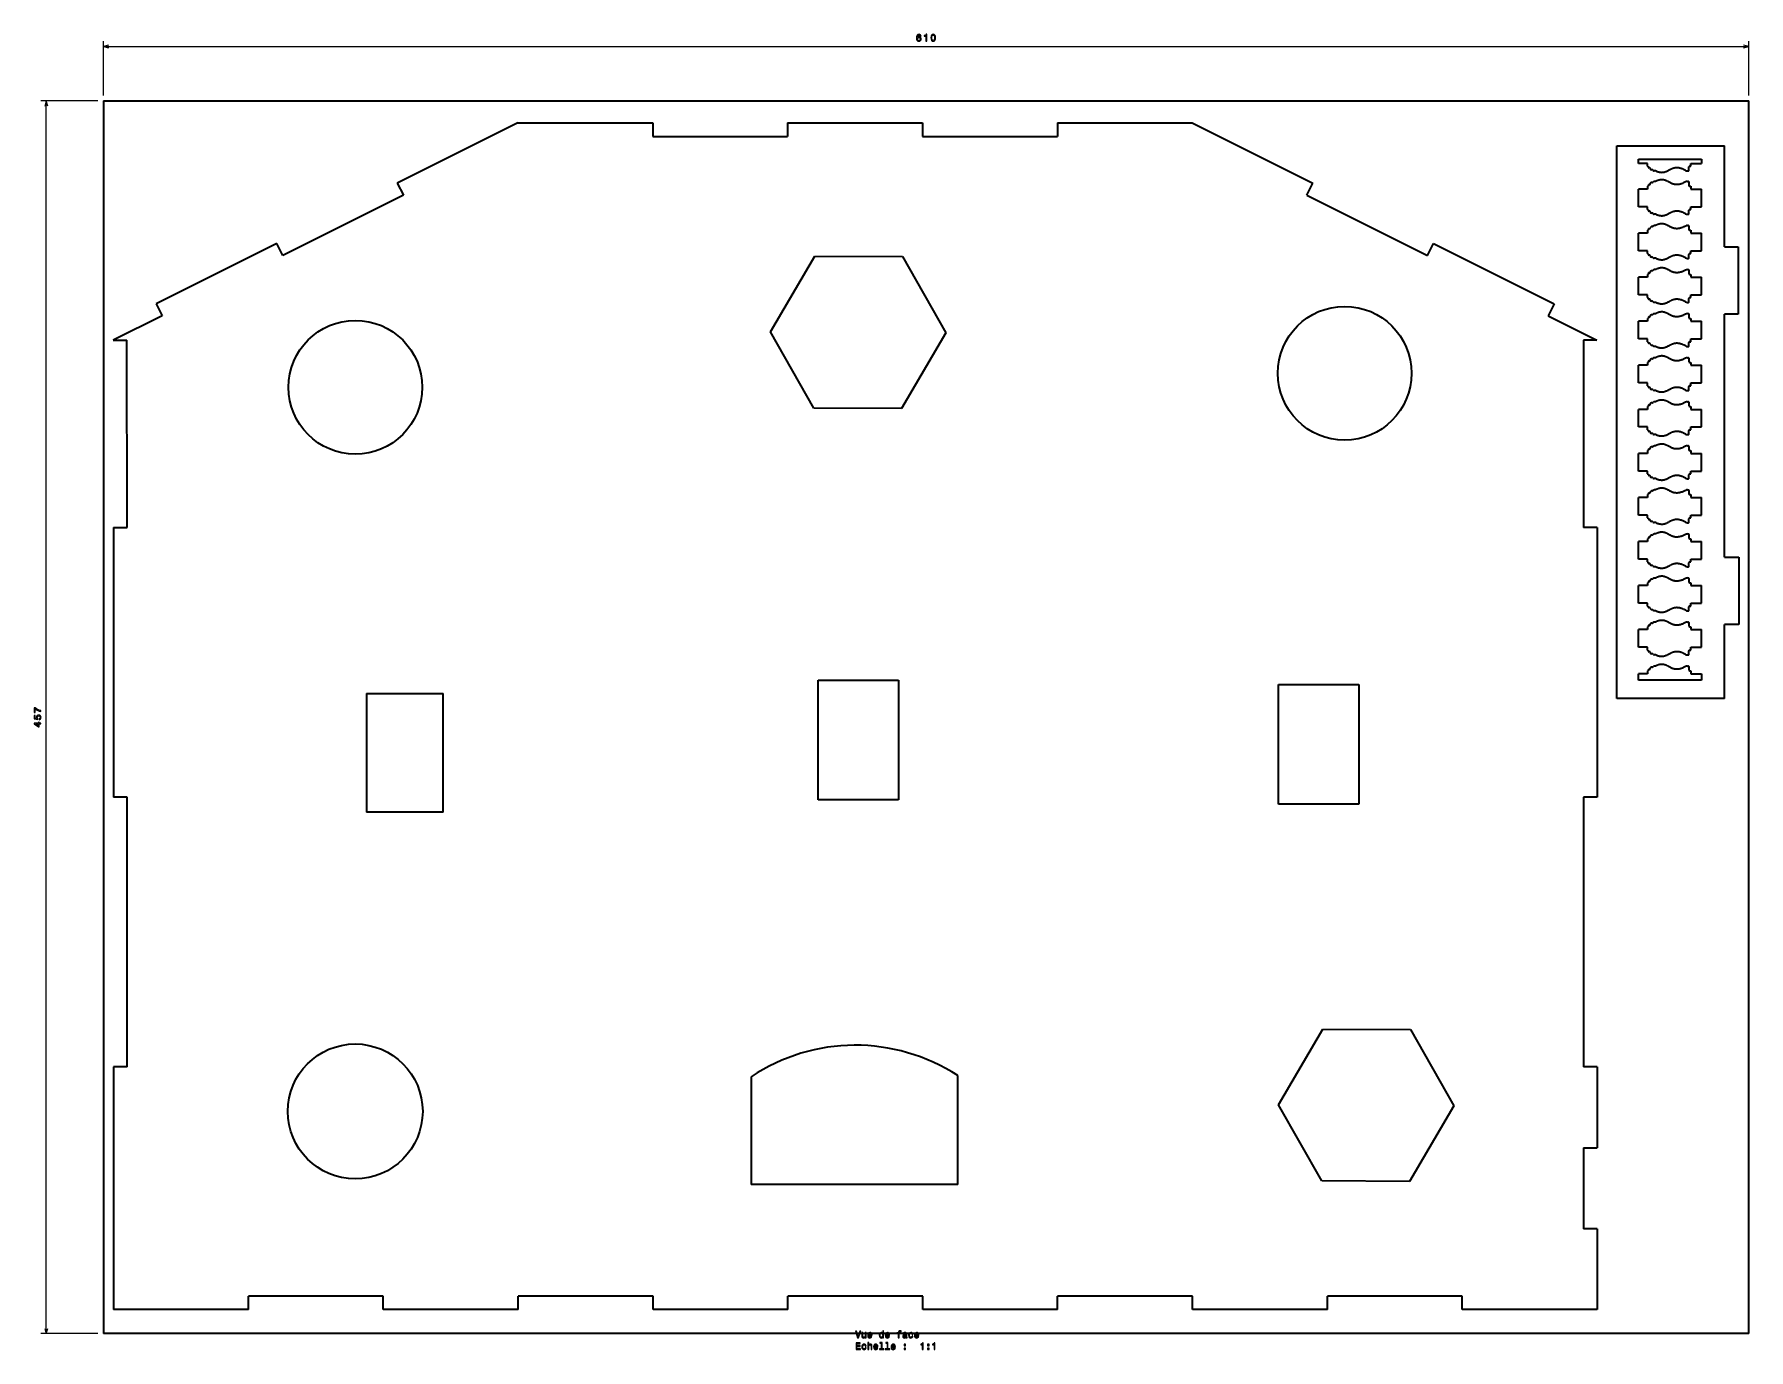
# Model space of a CAD drawing. Extents: x 94 to 729, y 59 to 547.
import ezdxf

# ---------------------------------------------------------------- set-up
doc = ezdxf.new("R2010")
doc.units = 0

msp = doc.modelspace()

# ---------------------------------------------------------------- linework, layer by layer
at = {"color": 7, "lineweight": 13}
for p, q in [((119.202271, 524.283936), (119.202271, 544.499268)), ((119.202271, 542.499268), (729.202271, 542.499268)), ((729.202271, 524.283936), (729.202271, 544.499268)), ((117.202271, 522.283936), (96.047363, 522.283936)), ((98.047363, 65.283936), (98.047363, 522.283936)), ((117.202271, 65.283936), (96.047363, 65.283936))]:
    msp.add_line(p, q, dxfattribs=at)
at = {"color": 7, "lineweight": 35}
for p, q in [((119.202271, 522.283936), (729.202271, 522.283936)), ((119.202271, 522.283936), (119.202271, 65.283936)), ((729.202271, 65.283936), (729.202271, 522.283936)), ((272.906128, 514.1651), (228.184753, 491.804443)), ((272.906128, 514.1651), (322.906128, 514.1651)), ((322.906128, 509.1651), (372.906128, 509.1651)), ((372.906128, 514.1651), (422.906128, 514.1651)), ((422.906128, 509.1651), (472.906128, 509.1651)), ((472.906128, 514.1651), (522.906128, 514.1651)), ((522.906128, 514.1651), (567.627502, 491.804443)), ((680.269592, 505.699738), (720.269531, 505.699738)), ((680.269592, 300.699738), (680.269592, 505.699738)), ((720.269531, 468.199738), (720.269531, 505.699738)), ((688.382996, 500.666656), (711.737122, 500.666656)), ((230.420837, 487.332275), (185.699463, 464.971619)), ((565.391418, 487.332275), (610.112793, 464.971619)), ((183.463409, 469.443787), (138.74205, 447.083069)), ((366.494843, 436.708374), (382.922241, 464.778137)), ((382.922241, 464.778137), (415.445068, 464.586487)), ((415.445068, 464.586487), (431.540466, 436.325073)), ((612.348816, 469.443787), (657.07019, 447.083069)), ((725.269531, 468.199738), (725.269531, 443.199738)), ((140.978119, 442.610962), (122.906128, 433.574951)), ((654.834106, 442.610962), (672.906128, 433.574951)), ((720.269592, 353.199738), (720.269592, 443.199738)), ((127.994522, 364.164856), (127.906128, 433.574951)), ((382.590271, 408.44696), (366.494843, 436.708374)), ((431.540466, 436.325073), (415.113098, 408.25531)), ((667.906128, 433.574951), (667.994507, 364.164856)), ((415.113098, 408.25531), (382.590271, 408.44696)), ((122.994522, 364.164856), (122.994522, 264.164856)), ((672.994507, 364.164856), (672.994507, 264.164856)), ((725.482849, 353.199738), (725.482849, 328.199738)), ((720.269531, 300.699738), (720.269531, 328.199738)), ((384.242218, 307.57843), (413.996826, 307.57843)), ((384.242218, 263.179993), (384.242218, 307.57843)), ((413.996826, 307.57843), (413.996826, 263.179993)), ((554.907654, 305.947754), (584.662231, 305.947754)), ((554.907654, 261.549316), (554.907654, 305.947754)), ((584.662231, 305.947754), (584.662231, 261.549316)), ((711.737122, 307.590729), (688.382996, 307.590729)), ((216.705688, 302.64624), (245.129364, 302.64624)), ((216.705688, 302.64624), (216.705688, 258.64624)), ((245.129364, 258.64624), (245.129364, 302.64624)), ((720.269531, 300.699738), (680.269592, 300.699738)), ((127.994522, 164.164856), (127.994522, 264.164856)), ((413.996826, 263.179993), (384.242218, 263.179993)), ((584.662231, 261.549316), (554.907654, 261.549316)), ((667.994507, 264.164856), (667.994507, 164.164856)), ((245.129364, 258.64624), (216.705688, 258.64624)), ((554.840759, 150.13446), (571.268127, 178.204224)), ((571.268127, 178.204224), (603.790955, 178.012573)), ((603.790955, 178.012573), (619.886414, 149.75116)), ((122.994522, 164.164856), (122.994522, 74.164856)), ((359.384644, 160.520996), (359.384644, 120.520996)), ((435.933105, 120.520996), (435.933105, 160.93866)), ((672.994507, 164.164856), (672.994507, 134.164856)), ((570.936157, 121.873047), (554.840759, 150.13446)), ((619.886414, 149.75116), (603.458984, 121.681396)), ((667.994507, 134.164856), (667.994507, 104.164856)), ((603.458984, 121.681396), (570.936157, 121.873047)), ((435.933105, 120.520996), (359.384644, 120.520996)), ((672.994507, 104.164856), (672.994507, 74.164856)), ((222.994507, 79.164856), (172.994507, 79.164856)), ((322.994507, 79.164856), (272.994507, 79.164856)), ((422.994507, 79.164856), (372.994507, 79.164856)), ((522.994507, 79.164856), (472.994507, 79.164856)), ((622.994507, 79.164856), (572.994507, 79.164856)), ((172.994507, 74.164856), (122.994522, 74.164856)), ((272.994507, 74.164856), (222.994507, 74.164856)), ((372.994507, 74.164856), (322.994507, 74.164856)), ((472.994507, 74.164856), (422.994507, 74.164856)), ((572.994507, 74.164856), (522.994507, 74.164856)), ((672.994507, 74.164856), (622.994507, 74.164856)), ((729.202271, 65.283936), (119.202271, 65.283936))]:
    msp.add_line(p, q, dxfattribs=at)
at = {"color": 7, "lineweight": 35, "ltscale": 0.125}
for p, q in [((322.906128, 514.1651), (322.906128, 509.1651)), ((372.906128, 514.1651), (372.906128, 509.1651)), ((422.906128, 514.1651), (422.906128, 509.1651)), ((472.906128, 514.1651), (472.906128, 509.1651)), ((610.112793, 464.971619), (612.348816, 469.443787)), ((720.269531, 468.199738), (725.269531, 468.199738)), ((657.07019, 447.083069), (654.834106, 442.610962)), ((725.269592, 443.199738), (720.269592, 443.199738)), ((122.906128, 433.574951), (127.906128, 433.574951)), ((672.906128, 433.574951), (667.906128, 433.574951)), ((122.994522, 364.164856), (127.994522, 364.164856)), ((672.994507, 364.164856), (667.994507, 364.164856)), ((127.994522, 264.164856), (122.994522, 264.164856)), ((672.994507, 264.164856), (667.994507, 264.164856)), ((127.994522, 164.164856), (122.994522, 164.164856)), ((672.994507, 164.164856), (667.994507, 164.164856)), ((667.994507, 134.164856), (672.994507, 134.164856)), ((672.994507, 104.164856), (667.994507, 104.164856)), ((172.994507, 74.164856), (172.994507, 79.164856)), ((222.994507, 74.164856), (222.994507, 79.164856)), ((272.994507, 74.164856), (272.994507, 79.164856)), ((322.994507, 74.164856), (322.994507, 79.164856)), ((372.994507, 74.164856), (372.994507, 79.164856)), ((422.994507, 74.164856), (422.994507, 79.164856)), ((472.994507, 74.164856), (472.994507, 79.164856)), ((522.994507, 74.164856), (522.994507, 79.164856)), ((572.994507, 74.164856), (572.994507, 79.164856)), ((622.994507, 74.164856), (622.994507, 79.164856))]:
    msp.add_line(p, q, dxfattribs=at)
at = {"color": 7, "lineweight": 35, "ltscale": 0.0375}
for p, q in [((688.382996, 499.166656), (688.382996, 500.666656)), ((711.737122, 500.666656), (711.737122, 499.166656))]:
    msp.add_line(p, q, dxfattribs=at)
at = {"color": 7, "lineweight": 35, "ltscale": 0.083173}
for p, q in [((691.7099, 499.166656), (688.382996, 499.166656)), ((691.7099, 489.628326), (688.382996, 489.628326)), ((691.7099, 483.095276), (688.382996, 483.095276)), ((691.7099, 473.293182), (688.382996, 473.293182)), ((691.7099, 466.760132), (688.382996, 466.760132)), ((691.7099, 456.958038), (688.382996, 456.958038)), ((691.7099, 450.424988), (688.382996, 450.424988)), ((691.7099, 440.622894), (688.382996, 440.622894)), ((691.7099, 434.089844), (688.382996, 434.089844)), ((691.7099, 424.28775), (688.382996, 424.28775)), ((691.7099, 417.7547), (688.382996, 417.7547)), ((691.7099, 407.952606), (688.382996, 407.952606)), ((691.7099, 401.419525), (688.382996, 401.419525)), ((691.7099, 391.617462), (688.382996, 391.617462)), ((691.7099, 385.084381), (688.382996, 385.084381)), ((691.7099, 375.282318), (688.382996, 375.282318)), ((691.7099, 368.749237), (688.382996, 368.749237)), ((691.7099, 358.947174), (688.382996, 358.947174)), ((691.7099, 352.414093), (688.382996, 352.414093)), ((691.7099, 342.61203), (688.382996, 342.61203)), ((691.7099, 336.078949), (688.382996, 336.078949)), ((691.7099, 326.276886), (688.382996, 326.276886)), ((691.7099, 319.743805), (688.382996, 319.743805)), ((691.7099, 309.941742), (688.382996, 309.941742))]:
    msp.add_line(p, q, dxfattribs=at)
at = {"color": 7, "lineweight": 35, "ltscale": 0.026179}
for p, q in [((691.7099, 498.119507), (691.7099, 499.166656)), ((707.737122, 498.119507), (707.737122, 499.166656)), ((691.7099, 400.372375), (691.7099, 401.419525)), ((707.737122, 400.372375), (707.737122, 401.419525)), ((691.7099, 384.037231), (691.7099, 385.084381)), ((707.737122, 384.037231), (707.737122, 385.084381)), ((691.7099, 367.702087), (691.7099, 368.749237)), ((707.737122, 367.702087), (707.737122, 368.749237)), ((691.7099, 351.366943), (691.7099, 352.414093)), ((707.737122, 351.366943), (707.737122, 352.414093)), ((691.7099, 335.031799), (691.7099, 336.078949)), ((707.737122, 335.031799), (707.737122, 336.078949)), ((691.7099, 318.696655), (691.7099, 319.743805)), ((707.737122, 318.696655), (707.737122, 319.743805))]:
    msp.add_line(p, q, dxfattribs=at)
at = {"color": 7, "lineweight": 35, "ltscale": 0.006909}
for p, q in [((691.986267, 498.119507), (691.7099, 498.119507)), ((691.986267, 490.675507), (691.7099, 490.675507)), ((691.986267, 482.048096), (691.7099, 482.048096)), ((691.986267, 474.340363), (691.7099, 474.340363)), ((691.986267, 465.712952), (691.7099, 465.712952)), ((691.986267, 458.005219), (691.7099, 458.005219)), ((691.986267, 449.377808), (691.7099, 449.377808)), ((691.986267, 441.670074), (691.7099, 441.670074)), ((691.986267, 433.042664), (691.7099, 433.042664)), ((691.986267, 425.33493), (691.7099, 425.33493)), ((691.986267, 416.70752), (691.7099, 416.70752)), ((691.986267, 408.999786), (691.7099, 408.999786)), ((691.986267, 400.372375), (691.7099, 400.372375)), ((691.986267, 392.664642), (691.7099, 392.664642)), ((691.986267, 384.037231), (691.7099, 384.037231)), ((691.986267, 376.329498), (691.7099, 376.329498)), ((691.986267, 367.702087), (691.7099, 367.702087)), ((691.986267, 359.994354), (691.7099, 359.994354)), ((691.986267, 351.366943), (691.7099, 351.366943)), ((691.986267, 343.65921), (691.7099, 343.65921)), ((691.986267, 335.031799), (691.7099, 335.031799)), ((691.986267, 327.324066), (691.7099, 327.324066)), ((691.986267, 318.696655), (691.7099, 318.696655)), ((691.986267, 310.988922), (691.7099, 310.988922))]:
    msp.add_line(p, q, dxfattribs=at)
at = {"color": 7, "lineweight": 35, "ltscale": 0.007454}
for p, q in [((691.986267, 497.82135), (691.986267, 498.119507)), ((691.986267, 490.973663), (691.986267, 490.675507)), ((691.986267, 481.749939), (691.986267, 482.048096)), ((691.986267, 474.638519), (691.986267, 474.340363)), ((691.986267, 465.414795), (691.986267, 465.712952)), ((691.986267, 458.303375), (691.986267, 458.005219)), ((691.986267, 449.079651), (691.986267, 449.377808)), ((691.986267, 441.968231), (691.986267, 441.670074)), ((691.986267, 432.744507), (691.986267, 433.042664)), ((691.986267, 425.633087), (691.986267, 425.33493)), ((691.986267, 416.409363), (691.986267, 416.70752)), ((691.986267, 409.297943), (691.986267, 408.999786)), ((691.986267, 392.962799), (691.986267, 392.664642)), ((691.986267, 383.739075), (691.986267, 384.037231)), ((691.986267, 376.627655), (691.986267, 376.329498)), ((691.986267, 367.403931), (691.986267, 367.702087)), ((691.986267, 360.292511), (691.986267, 359.994354)), ((691.986267, 351.068787), (691.986267, 351.366943)), ((691.986267, 343.957367), (691.986267, 343.65921)), ((691.986267, 327.622223), (691.986267, 327.324066)), ((691.986267, 311.287079), (691.986267, 310.988922))]:
    msp.add_line(p, q, dxfattribs=at)
at = {"color": 7, "lineweight": 35, "ltscale": 0.003302}
for p, q in [((692.418335, 497.521332), (692.286255, 497.521332)), ((692.418335, 491.273682), (692.286255, 491.273682)), ((692.418335, 481.449921), (692.286255, 481.449921)), ((692.418335, 474.938538), (692.286255, 474.938538)), ((692.418335, 465.114777), (692.286255, 465.114777)), ((692.418335, 458.603394), (692.286255, 458.603394)), ((692.418335, 448.779633), (692.286255, 448.779633)), ((692.418335, 442.26825), (692.286255, 442.26825)), ((692.418335, 432.444489), (692.286255, 432.444489)), ((692.418335, 425.933105), (692.286255, 425.933105)), ((692.418335, 416.109344), (692.286255, 416.109344)), ((692.418335, 409.597961), (692.286255, 409.597961)), ((692.418335, 399.7742), (692.286255, 399.7742)), ((692.418335, 393.262817), (692.286255, 393.262817)), ((692.418335, 383.439056), (692.286255, 383.439056)), ((692.418335, 376.927673), (692.286255, 376.927673)), ((692.418335, 367.103912), (692.286255, 367.103912)), ((692.418335, 360.592529), (692.286255, 360.592529)), ((692.418335, 350.768768), (692.286255, 350.768768)), ((692.418335, 344.257385), (692.286255, 344.257385)), ((692.418335, 334.433624), (692.286255, 334.433624)), ((692.418335, 327.922241), (692.286255, 327.922241)), ((692.418335, 318.09848), (692.286255, 318.09848)), ((692.418335, 311.587097), (692.286255, 311.587097))]:
    msp.add_line(p, q, dxfattribs=at)
at = {"color": 7, "lineweight": 35, "ltscale": 0.000916}
for p, q in [((692.718323, 497.221313), (692.718323, 497.257935)), ((692.718323, 481.149902), (692.718323, 481.186523)), ((692.718323, 464.814758), (692.718323, 464.851379)), ((692.718323, 448.479614), (692.718323, 448.516235)), ((692.718323, 432.14447), (692.718323, 432.181091)), ((692.718323, 415.809326), (692.718323, 415.845947)), ((692.718323, 399.474182), (692.718323, 399.510803)), ((692.718323, 383.139038), (692.718323, 383.175659)), ((692.718323, 366.803894), (692.718323, 366.840515)), ((692.718323, 350.46875), (692.718323, 350.505371))]:
    msp.add_line(p, q, dxfattribs=at)
at = {"color": 7, "lineweight": 35, "ltscale": 0.006665}
for p, q in [((693.484924, 496.757935), (693.218323, 496.757935)), ((693.484924, 492.037079), (693.218323, 492.037079)), ((693.484924, 480.686523), (693.218323, 480.686523)), ((693.484924, 475.701935), (693.218323, 475.701935)), ((693.484924, 464.351379), (693.218323, 464.351379)), ((693.484924, 459.366791), (693.218323, 459.366791)), ((693.484924, 448.016235), (693.218323, 448.016235)), ((693.484924, 443.031647), (693.218323, 443.031647)), ((693.484924, 431.681091), (693.218323, 431.681091)), ((693.484924, 426.696503), (693.218323, 426.696503)), ((693.484924, 415.345947), (693.218323, 415.345947)), ((693.484924, 410.361359), (693.218323, 410.361359)), ((693.484924, 399.010803), (693.218323, 399.010803)), ((693.484924, 394.026215), (693.218323, 394.026215)), ((693.484924, 382.675659), (693.218323, 382.675659)), ((693.484924, 377.691071), (693.218323, 377.691071)), ((693.484924, 366.340515), (693.218323, 366.340515)), ((693.484924, 361.355927), (693.218323, 361.355927)), ((693.484924, 350.005371), (693.218323, 350.005371)), ((693.484924, 345.020782), (693.218323, 345.020782)), ((693.484924, 333.670227), (693.218323, 333.670227)), ((693.484924, 328.685638), (693.218323, 328.685638)), ((693.484924, 317.335083), (693.218323, 317.335083)), ((693.484924, 312.350494), (693.218323, 312.350494))]:
    msp.add_line(p, q, dxfattribs=at)
at = {"color": 7, "lineweight": 35, "ltscale": 0.011047}
for p, q in [((694.615845, 496.364441), (694.17395, 496.364441)), ((694.615845, 492.430542), (694.17395, 492.430542)), ((694.615845, 480.29303), (694.17395, 480.29303)), ((694.615845, 476.095398), (694.17395, 476.095398)), ((694.615845, 463.957886), (694.17395, 463.957886)), ((694.615845, 459.760254), (694.17395, 459.760254)), ((694.615845, 447.622742), (694.17395, 447.622742)), ((694.615845, 443.42511), (694.17395, 443.42511)), ((694.615845, 431.287598), (694.17395, 431.287598)), ((694.615845, 427.089966), (694.17395, 427.089966)), ((694.615845, 414.952454), (694.17395, 414.952454)), ((694.615845, 410.754822), (694.17395, 410.754822)), ((694.615845, 398.61731), (694.17395, 398.61731)), ((694.615845, 394.419678), (694.17395, 394.419678)), ((694.615845, 382.282166), (694.17395, 382.282166)), ((694.615845, 378.084534), (694.17395, 378.084534)), ((694.615845, 365.947021), (694.17395, 365.947021)), ((694.615845, 361.74939), (694.17395, 361.74939)), ((694.615845, 349.611877), (694.17395, 349.611877)), ((694.615845, 345.414246), (694.17395, 345.414246)), ((694.615845, 333.276733), (694.17395, 333.276733)), ((694.615845, 329.079102), (694.17395, 329.079102)), ((694.615845, 316.941589), (694.17395, 316.941589)), ((694.615845, 312.743958), (694.17395, 312.743958))]:
    msp.add_line(p, q, dxfattribs=at)
at = {"color": 7, "lineweight": 35, "ltscale": 0.007709}
for p, q in [((706.513977, 496.338623), (706.822327, 496.338623)), ((706.513977, 492.45636), (706.822327, 492.45636)), ((706.513977, 480.267212), (706.822327, 480.267212)), ((706.513977, 476.121216), (706.822327, 476.121216)), ((706.513977, 463.932068), (706.822327, 463.932068)), ((706.513977, 459.786072), (706.822327, 459.786072)), ((706.513977, 447.596924), (706.822327, 447.596924)), ((706.513977, 443.450928), (706.822327, 443.450928)), ((706.513977, 431.26178), (706.822327, 431.26178)), ((706.513977, 427.115784), (706.822327, 427.115784)), ((706.513977, 414.926636), (706.822327, 414.926636)), ((706.513977, 410.78064), (706.822327, 410.78064)), ((706.513977, 398.591492), (706.822327, 398.591492)), ((706.513977, 394.445526), (706.822327, 394.445526)), ((706.513977, 382.256348), (706.822327, 382.256348)), ((706.513977, 378.110382), (706.822327, 378.110382)), ((706.513977, 365.921204), (706.822327, 365.921204)), ((706.513977, 361.775238), (706.822327, 361.775238)), ((706.513977, 349.58606), (706.822327, 349.58606)), ((706.513977, 345.440094), (706.822327, 345.440094)), ((706.513977, 333.250916), (706.822327, 333.250916)), ((706.513977, 329.10495), (706.822327, 329.10495)), ((706.513977, 316.915771), (706.822327, 316.915771)), ((706.513977, 312.769806), (706.822327, 312.769806))]:
    msp.add_line(p, q, dxfattribs=at)
at = {"color": 7, "lineweight": 35, "ltscale": 0.032021}
for p, q in [((707.022339, 496.538635), (707.022339, 497.819489)), ((707.022339, 492.256378), (707.022339, 490.975525)), ((707.022339, 480.467224), (707.022339, 481.748077)), ((707.022339, 475.921234), (707.022339, 474.640381)), ((707.022339, 464.13208), (707.022339, 465.412933)), ((707.022339, 459.58609), (707.022339, 458.305237)), ((707.022339, 447.796936), (707.022339, 449.077789)), ((707.022339, 443.250946), (707.022339, 441.970093)), ((707.022339, 431.461792), (707.022339, 432.742645)), ((707.022339, 426.915802), (707.022339, 425.634949)), ((707.022339, 415.126648), (707.022339, 416.407501)), ((707.022339, 410.580658), (707.022339, 409.299805)), ((707.022339, 398.791504), (707.022339, 400.072357)), ((707.022339, 382.45636), (707.022339, 383.737213)), ((707.022339, 366.121216), (707.022339, 367.402069)), ((707.022339, 349.786072), (707.022339, 351.066925))]:
    msp.add_line(p, q, dxfattribs=at)
at = {"color": 7, "lineweight": 35, "ltscale": 0.01037}
for p, q in [((707.322327, 498.119507), (707.737122, 498.119507)), ((707.322327, 490.675507), (707.737122, 490.675507)), ((707.322327, 482.048096), (707.737122, 482.048096)), ((707.322327, 474.340363), (707.737122, 474.340363)), ((707.322327, 465.712952), (707.737122, 465.712952)), ((707.322327, 458.005219), (707.737122, 458.005219)), ((707.322327, 449.377808), (707.737122, 449.377808)), ((707.322327, 441.670074), (707.737122, 441.670074)), ((707.322327, 433.042664), (707.737122, 433.042664)), ((707.322327, 425.33493), (707.737122, 425.33493)), ((707.322327, 416.70752), (707.737122, 416.70752)), ((707.322327, 408.999786), (707.737122, 408.999786)), ((707.322327, 400.372375), (707.737122, 400.372375)), ((707.322327, 392.664642), (707.737122, 392.664642)), ((707.322327, 384.037231), (707.737122, 384.037231)), ((707.322327, 376.329498), (707.737122, 376.329498)), ((707.322327, 367.702087), (707.737122, 367.702087)), ((707.322327, 359.994354), (707.737122, 359.994354)), ((707.322327, 351.366943), (707.737122, 351.366943)), ((707.322327, 343.65921), (707.737122, 343.65921)), ((707.322327, 335.031799), (707.737122, 335.031799)), ((707.322327, 327.324066), (707.737122, 327.324066)), ((707.322327, 318.696655), (707.737122, 318.696655)), ((707.322327, 310.988922), (707.737122, 310.988922))]:
    msp.add_line(p, q, dxfattribs=at)
at = {"color": 7, "lineweight": 35, "ltscale": 0.1}
for p, q in [((707.737122, 499.166656), (711.737122, 499.166656)), ((707.737122, 489.628326), (711.737122, 489.628326)), ((707.737122, 483.095276), (711.737122, 483.095276)), ((707.737122, 473.293182), (711.737122, 473.293182)), ((707.737122, 466.760132), (711.737122, 466.760132)), ((707.737122, 456.958038), (711.737122, 456.958038)), ((707.737122, 450.424988), (711.737122, 450.424988)), ((707.737122, 440.622894), (711.737122, 440.622894)), ((707.737122, 434.089844), (711.737122, 434.089844)), ((707.737122, 424.28775), (711.737122, 424.28775)), ((707.737122, 417.7547), (711.737122, 417.7547)), ((707.737122, 407.952606), (711.737122, 407.952606)), ((707.737122, 401.419525), (711.737122, 401.419525)), ((707.737122, 391.617462), (711.737122, 391.617462)), ((707.737122, 385.084381), (711.737122, 385.084381)), ((707.737122, 375.282318), (711.737122, 375.282318)), ((707.737122, 368.749237), (711.737122, 368.749237)), ((707.737122, 358.947174), (711.737122, 358.947174)), ((707.737122, 352.414093), (711.737122, 352.414093)), ((707.737122, 342.61203), (711.737122, 342.61203)), ((707.737122, 336.078949), (711.737122, 336.078949)), ((707.737122, 326.276886), (711.737122, 326.276886)), ((707.737122, 319.743805), (711.737122, 319.743805)), ((707.737122, 309.941742), (711.737122, 309.941742))]:
    msp.add_line(p, q, dxfattribs=at)
at = {"color": 7, "lineweight": 35, "ltscale": 0.125001}
for p, q in [((228.184753, 491.804443), (230.420837, 487.332275)), ((565.391418, 487.332275), (567.627502, 491.804443)), ((185.699463, 464.971619), (183.463409, 469.443787))]:
    msp.add_line(p, q, dxfattribs=at)
at = {"color": 7, "lineweight": 35, "ltscale": 0.163326}
for p, q in [((688.382996, 483.095276), (688.382996, 489.628326)), ((711.737122, 483.095276), (711.737122, 489.628326)), ((688.382996, 466.760132), (688.382996, 473.293182)), ((711.737122, 466.760132), (711.737122, 473.293182)), ((688.382996, 450.424988), (688.382996, 456.958038)), ((711.737122, 450.424988), (711.737122, 456.958038)), ((688.382996, 434.089844), (688.382996, 440.622894)), ((711.737122, 434.089844), (711.737122, 440.622894)), ((688.382996, 417.7547), (688.382996, 424.28775)), ((711.737122, 417.7547), (711.737122, 424.28775))]:
    msp.add_line(p, q, dxfattribs=at)
at = {"color": 7, "lineweight": 35, "ltscale": 0.02618}
for p, q in [((691.7099, 490.675507), (691.7099, 489.628326)), ((707.737122, 490.675507), (707.737122, 489.628326)), ((691.7099, 482.048096), (691.7099, 483.095276)), ((707.737122, 482.048096), (707.737122, 483.095276)), ((691.7099, 474.340363), (691.7099, 473.293182)), ((707.737122, 474.340363), (707.737122, 473.293182)), ((691.7099, 465.712952), (691.7099, 466.760132)), ((707.737122, 465.712952), (707.737122, 466.760132)), ((691.7099, 458.005219), (691.7099, 456.958038)), ((707.737122, 458.005219), (707.737122, 456.958038)), ((691.7099, 449.377808), (691.7099, 450.424988)), ((707.737122, 449.377808), (707.737122, 450.424988)), ((691.7099, 441.670074), (691.7099, 440.622894)), ((707.737122, 441.670074), (707.737122, 440.622894)), ((691.7099, 433.042664), (691.7099, 434.089844)), ((707.737122, 433.042664), (707.737122, 434.089844)), ((691.7099, 425.33493), (691.7099, 424.28775)), ((707.737122, 425.33493), (707.737122, 424.28775)), ((691.7099, 416.70752), (691.7099, 417.7547)), ((707.737122, 416.70752), (707.737122, 417.7547)), ((691.7099, 408.999786), (691.7099, 407.952606)), ((707.737122, 408.999786), (707.737122, 407.952606)), ((691.7099, 392.664642), (691.7099, 391.617462)), ((707.737122, 392.664642), (707.737122, 391.617462)), ((691.7099, 376.329498), (691.7099, 375.282318)), ((707.737122, 376.329498), (707.737122, 375.282318)), ((691.7099, 359.994354), (691.7099, 358.947174)), ((707.737122, 359.994354), (707.737122, 358.947174)), ((691.7099, 343.65921), (691.7099, 342.61203)), ((707.737122, 343.65921), (707.737122, 342.61203)), ((691.7099, 327.324066), (691.7099, 326.276886)), ((707.737122, 327.324066), (707.737122, 326.276886)), ((691.7099, 310.988922), (691.7099, 309.941742)), ((707.737122, 310.988922), (707.737122, 309.941742))]:
    msp.add_line(p, q, dxfattribs=at)
at = {"color": 7, "lineweight": 35, "ltscale": 0.000915}
for p, q in [((692.718323, 491.573669), (692.718323, 491.537079)), ((692.718323, 475.238525), (692.718323, 475.201935)), ((692.718323, 458.903381), (692.718323, 458.866791)), ((692.718323, 442.568237), (692.718323, 442.531647)), ((692.718323, 426.233093), (692.718323, 426.196503)), ((692.718323, 409.897949), (692.718323, 409.861359)), ((692.718323, 393.562805), (692.718323, 393.526215)), ((692.718323, 377.227661), (692.718323, 377.191071)), ((692.718323, 360.892517), (692.718323, 360.855927)), ((692.718323, 344.557373), (692.718323, 344.520782)), ((692.718323, 334.133636), (692.718323, 334.170227)), ((692.718323, 328.222229), (692.718323, 328.185638)), ((692.718323, 317.798492), (692.718323, 317.835083)), ((692.718323, 311.887085), (692.718323, 311.850494))]:
    msp.add_line(p, q, dxfattribs=at)
at = {"color": 7, "lineweight": 35, "ltscale": 0.124999}
msp.add_line((138.74205, 447.083069), (140.978119, 442.610962), dxfattribs=at)
at = {"color": 7, "lineweight": 35, "ltscale": 0.163327}
for p, q in [((688.382996, 401.419525), (688.382996, 407.952606)), ((711.737122, 401.419525), (711.737122, 407.952606)), ((688.382996, 385.084381), (688.382996, 391.617462)), ((711.737122, 385.084381), (711.737122, 391.617462)), ((688.382996, 368.749237), (688.382996, 375.282318)), ((711.737122, 368.749237), (711.737122, 375.282318)), ((688.382996, 352.414093), (688.382996, 358.947174)), ((711.737122, 352.414093), (711.737122, 358.947174)), ((688.382996, 336.078949), (688.382996, 342.61203)), ((711.737122, 336.078949), (711.737122, 342.61203)), ((688.382996, 319.743805), (688.382996, 326.276886)), ((711.737122, 319.743805), (711.737122, 326.276886))]:
    msp.add_line(p, q, dxfattribs=at)
at = {"color": 7, "lineweight": 35, "ltscale": 0.007455}
for p, q in [((691.986267, 400.074188), (691.986267, 400.372375)), ((691.986267, 334.733612), (691.986267, 335.031799)), ((691.986267, 318.398468), (691.986267, 318.696655))]:
    msp.add_line(p, q, dxfattribs=at)
at = {"color": 7, "lineweight": 35, "ltscale": 0.032022}
for p, q in [((707.022339, 394.245514), (707.022339, 392.96463)), ((707.022339, 377.91037), (707.022339, 376.629486)), ((707.022339, 361.575226), (707.022339, 360.294342)), ((707.022339, 345.240082), (707.022339, 343.959198)), ((707.022339, 333.450897), (707.022339, 334.731781)), ((707.022339, 328.904938), (707.022339, 327.624054)), ((707.022339, 317.115753), (707.022339, 318.396637)), ((707.022339, 312.569794), (707.022339, 311.28891))]:
    msp.add_line(p, q, dxfattribs=at)
at = {"color": 7, "lineweight": 35, "ltscale": 0.130331}
msp.add_line((720.269592, 353.199738), (725.482849, 353.199738), dxfattribs=at)
at = {"color": 7, "lineweight": 35, "ltscale": 0.130333}
msp.add_line((725.482849, 328.199738), (720.269531, 328.199738), dxfattribs=at)
at = {"color": 7, "lineweight": 35, "ltscale": 0.058775}
for p, q in [((688.382996, 307.590729), (688.382996, 309.941742)), ((711.737122, 309.941742), (711.737122, 307.590729))]:
    msp.add_line(p, q, dxfattribs=at)
at = {"color": 7, "lineweight": 13}
for points in [[(422.398254, 546.325684), (422.329773, 546.617432), (422.171295, 546.833557), (421.926331, 546.970459), (421.609314, 547.017273), (421.39679, 546.992065), (421.213074, 546.923645), (421.050964, 546.811951), (420.914063, 546.653442), (420.80603, 546.455322), (420.726746, 546.213989), (420.676331, 545.929382), (420.661926, 545.608765), (420.719543, 545.09729), (420.896057, 544.726196), (421.180664, 544.502869), (421.569702, 544.427246), (421.919128, 544.492065), (422.185699, 544.661377), (422.358612, 544.927979), (422.419861, 545.266602), (422.358612, 545.608765), (422.192902, 545.871765), (421.937134, 546.037476), (421.620117, 546.095093), (421.277924, 546.023071), (421.022156, 545.817749), (421.076172, 546.213989), (421.191467, 546.498535), (421.367981, 546.667847), (421.612915, 546.725525), (421.79303, 546.696655), (421.929932, 546.621033), (422.019989, 546.494995), (422.066833, 546.325684)], [(424.137451, 544.499268), (424.46524, 544.499268), (424.46524, 547.017273), (424.220276, 547.017273), (424.155457, 546.797546), (424.025757, 546.649841), (423.827637, 546.563416), (423.553864, 546.534607), (423.553864, 546.278809), (424.137451, 546.278809)], [(426.002716, 545.720459), (426.056763, 545.154907), (426.226074, 544.751465), (426.496216, 544.50647), (426.87085, 544.427246), (427.241913, 544.50647), (427.512085, 544.751465), (427.677795, 545.154907), (427.735413, 545.720459), (427.677795, 546.28241), (427.609344, 546.505737), (427.512085, 546.689453), (427.241913, 546.934448), (426.87085, 547.017273), (426.496216, 546.934448), (426.226074, 546.685913), (426.056763, 546.28241)], [(426.348541, 545.720459), (426.37735, 546.156372), (426.467407, 546.469727), (426.629517, 546.653442), (426.87085, 546.718323), (427.108643, 546.653442), (427.270721, 546.469727), (427.360779, 546.156372), (427.389587, 545.720459), (427.360779, 545.281006), (427.270721, 544.96759), (427.108643, 544.783875), (426.87085, 544.722656), (426.629517, 544.783875), (426.467407, 544.96759), (426.37735, 545.281006)], [(422.070435, 545.262939), (422.030792, 545.036011), (421.929932, 544.863098), (421.767822, 544.747864), (421.566101, 544.711792), (421.353577, 544.747864), (421.191467, 544.859497), (421.086975, 545.03241), (421.054565, 545.259399), (421.090576, 545.482727), (421.191467, 545.652039), (421.357178, 545.760071), (421.580505, 545.799683), (421.775024, 545.760071), (421.929932, 545.65564), (422.030792, 545.486328)], [(96.047363, 295.951813), (96.047363, 296.315643), (95.452972, 296.434509), (94.898224, 296.643433), (94.383087, 296.938843), (93.900391, 297.32428), (93.60141, 297.32428), (93.60141, 295.609589), (93.929199, 295.609589), (93.929199, 296.978455), (94.415527, 296.582214), (94.923431, 296.283203), (95.463776, 296.07428)], [(95.395355, 292.890564), (95.690735, 292.969818), (95.921295, 293.146332), (96.065369, 293.405701), (96.119415, 293.737122), (96.054565, 294.100952), (95.878052, 294.385529), (95.597076, 294.565643), (95.236847, 294.634094), (94.901825, 294.572845), (94.638855, 294.399933), (94.469543, 294.129761), (94.408325, 293.780334), (94.451538, 293.510162), (94.570404, 293.301239), (93.89679, 293.4021), (93.89679, 294.497192), (93.60141, 294.497192), (93.60141, 293.160736), (94.927032, 292.962616), (94.927032, 293.250793), (94.757751, 293.459717), (94.696503, 293.726318), (94.736115, 293.956848), (94.85141, 294.133362), (95.027924, 294.245026), (95.254852, 294.284668), (95.481812, 294.245026), (95.658325, 294.129761), (95.769989, 293.953247), (95.809601, 293.726318), (95.784393, 293.53537), (95.701538, 293.387695), (95.571869, 293.279602), (95.395355, 293.225586)], [(96.047363, 291.313477), (96.047363, 291.637695), (95.427765, 291.637695), (95.427765, 291.994324), (95.139587, 291.994324), (95.139587, 291.637695), (93.60141, 291.637695), (93.60141, 291.309875), (95.110779, 290.214783), (95.427765, 290.214783), (95.427765, 291.313477)], [(95.139587, 290.517365), (94.019257, 291.313477), (95.139587, 291.313477)], [(399.661407, 66.199463), (399.034607, 64.070503), (398.389801, 66.199463), (398.047577, 66.199463), (398.854492, 63.695862), (399.214722, 63.695862), (400.003632, 66.199463)], [(401.948883, 65.630302), (401.631866, 65.630302), (401.631866, 64.513588), (401.595856, 64.254219), (401.491394, 64.066902), (401.329285, 63.951626), (401.11673, 63.915604), (400.947449, 63.94442), (400.839355, 64.030876), (400.778137, 64.178574), (400.763733, 64.387505), (400.763733, 65.630302), (400.446716, 65.630302), (400.446716, 64.358688), (400.45752, 64.102921), (400.52597, 63.890385), (400.734894, 63.695862), (401.069916, 63.627419), (401.250031, 63.652634), (401.404938, 63.717476), (401.538208, 63.829147), (401.646271, 63.991249), (401.646271, 63.695862), (401.948883, 63.695862)], [(402.903473, 64.57122), (404.171509, 64.57122), (404.17511, 64.718918), (404.117462, 65.133179), (403.958954, 65.442978), (403.706787, 65.630302), (403.371796, 65.698746), (403.043976, 65.626694), (402.791809, 65.424965), (402.6297, 65.09716), (402.572083, 64.664879), (402.626099, 64.221802), (402.788208, 63.897591), (403.036774, 63.695862), (403.360992, 63.627419), (403.641968, 63.674248), (403.872498, 63.796726), (404.041809, 63.991249), (404.139069, 64.250618), (403.825684, 64.250618), (403.760834, 64.106522), (403.667175, 63.998455), (403.400604, 63.911999), (403.195282, 63.951626), (403.040375, 64.077705), (402.939514, 64.283035), (402.903473, 64.560417)], [(402.903473, 64.837791), (402.943115, 65.086349), (403.040375, 65.270073), (403.18808, 65.381744), (403.382599, 65.421364), (403.573517, 65.381744), (403.721222, 65.270073), (403.811279, 65.086349), (403.843689, 64.837791)], [(408.152039, 63.994854), (408.152039, 63.695862), (408.469055, 63.695862), (408.469055, 66.282318), (408.15564, 66.282318), (408.15564, 65.334908), (407.914307, 65.608688), (407.766602, 65.673531), (407.59729, 65.698746), (407.291107, 65.626694), (407.053345, 65.424965), (406.898438, 65.100761), (406.844421, 64.664879), (406.898438, 64.229004), (407.053345, 63.901192), (407.291107, 63.695862), (407.59729, 63.627419), (407.766602, 63.652634), (407.917908, 63.717476)], [(407.651337, 65.414162), (407.86026, 65.363731), (408.018768, 65.223236), (408.112427, 64.98909), (408.148438, 64.664879), (408.112427, 64.337074), (408.018768, 64.102921), (407.86026, 63.958832), (407.651337, 63.911999), (407.453186, 63.958832), (407.30191, 64.102921), (407.20105, 64.340675), (407.16861, 64.664879), (407.20105, 64.985489), (407.30191, 65.219635), (407.453186, 65.363731)], [(409.409241, 64.57122), (410.677277, 64.57122), (410.680878, 64.718918), (410.62323, 65.133179), (410.464722, 65.442978), (410.212555, 65.630302), (409.877563, 65.698746), (409.549744, 65.626694), (409.297577, 65.424965), (409.135468, 65.09716), (409.07785, 64.664879), (409.131866, 64.221802), (409.293976, 63.897591), (409.542542, 63.695862), (409.86673, 63.627419), (410.147736, 63.674248), (410.378265, 63.796726), (410.547577, 63.991249), (410.644836, 64.250618), (410.331451, 64.250618), (410.266602, 64.106522), (410.172943, 63.998455), (409.906372, 63.911999), (409.70105, 63.951626), (409.546143, 64.077705), (409.445282, 64.283035), (409.409241, 64.560417)], [(409.409241, 64.837791), (409.448883, 65.086349), (409.546143, 65.270073), (409.693848, 65.381744), (409.888367, 65.421364), (410.079285, 65.381744), (410.22699, 65.270073), (410.317017, 65.086349), (410.349457, 64.837791)], [(413.908539, 65.295288), (413.908539, 63.695862), (414.225525, 63.695862), (414.225525, 65.295288), (414.945984, 65.295288), (414.945984, 65.56546), (414.225525, 65.56546), (414.225525, 65.684334), (414.250763, 65.82843), (414.333618, 65.92569), (414.474091, 65.983322), (414.675812, 66.004936), (414.945984, 65.990532), (414.945984, 66.264305), (414.60376, 66.282318), (414.293976, 66.249893), (414.07785, 66.152634), (413.948151, 65.983322), (413.908539, 65.741974), (413.908539, 65.56546), (413.328552, 65.56546), (413.328552, 65.295288)], [(416.786774, 63.948025), (416.786774, 63.937218), (416.804779, 63.814739), (416.858826, 63.728283), (417.085754, 63.65984), (417.262268, 63.688656), (417.262268, 63.933613), (417.186615, 63.922806), (417.085754, 63.969639), (417.067749, 64.113731), (417.067749, 65.115173), (417.024536, 65.370934), (416.898438, 65.551048), (416.678711, 65.659119), (416.368896, 65.698746), (416.066315, 65.655518), (415.842957, 65.533035), (415.702484, 65.342117), (415.65564, 65.089951), (415.65564, 65.068336), (415.940247, 65.068336), (415.965454, 65.219635), (416.044708, 65.327705), (416.174377, 65.392548), (416.358093, 65.417763), (416.534607, 65.39975), (416.660706, 65.345718), (416.736328, 65.25206), (416.761566, 65.122375), (416.747131, 64.971077), (416.689514, 64.895432), (416.54541, 64.859406), (416.275238, 64.830589), (415.965454, 64.765747), (415.745697, 64.650475), (415.616028, 64.47036), (415.576385, 64.203789), (415.612427, 63.966034), (415.724091, 63.78952), (415.904205, 63.677849), (416.152771, 63.638226), (416.487793, 63.713875)], [(416.750763, 64.373093), (416.70752, 64.185776), (416.592255, 64.041679), (416.419342, 63.948025), (416.206787, 63.915604), (416.069916, 63.933613), (415.972656, 63.991249), (415.911407, 64.092117), (415.893402, 64.232605), (415.907806, 64.358688), (415.965454, 64.448746), (416.195984, 64.549606), (416.487793, 64.592834), (416.750763, 64.679291)], [(419.038208, 64.98909), (419.351624, 64.98909), (419.286774, 65.277275), (419.131866, 65.504219), (418.890533, 65.644707), (418.577118, 65.698746), (418.231293, 65.626694), (417.968323, 65.424965), (417.802612, 65.09716), (417.744995, 64.657677), (417.799011, 64.221802), (417.961121, 63.897591), (418.216888, 63.695862), (418.566315, 63.627419), (418.876099, 63.681454), (419.117462, 63.832748), (419.283173, 64.070503), (419.355225, 64.387505), (419.052612, 64.387505), (418.998596, 64.185776), (418.897736, 64.034477), (418.753632, 63.940819), (418.577118, 63.911999), (418.357391, 63.958832), (418.198883, 64.102921), (418.101624, 64.337074), (418.069183, 64.668488), (418.101624, 64.992691), (418.202484, 65.226845), (418.364594, 65.370934), (418.577118, 65.421364), (418.764435, 65.388947), (418.904938, 65.306091), (418.998596, 65.169205)], [(420.252197, 64.57122), (421.520203, 64.57122), (421.523804, 64.718918), (421.466156, 65.133179), (421.307678, 65.442978), (421.055511, 65.630302), (420.72049, 65.698746), (420.39267, 65.626694), (420.140533, 65.424965), (419.978424, 65.09716), (419.920776, 64.664879), (419.974823, 64.221802), (420.136932, 63.897591), (420.385468, 63.695862), (420.709686, 63.627419), (420.990662, 63.674248), (421.221222, 63.796726), (421.390533, 63.991249), (421.487793, 64.250618), (421.174377, 64.250618), (421.109528, 64.106522), (421.015869, 63.998455), (420.749298, 63.911999), (420.543976, 63.951626), (420.389069, 64.077705), (420.288208, 64.283035), (420.252197, 64.560417)], [(420.252197, 64.837791), (420.291809, 65.086349), (420.389069, 65.270073), (420.536774, 65.381744), (420.731293, 65.421364), (420.922211, 65.381744), (421.069916, 65.270073), (421.159973, 65.086349), (421.192383, 64.837791)], [(398.278137, 59.376698), (399.863129, 59.376698), (399.863129, 59.679291), (398.609528, 59.679291), (398.609528, 60.525833), (399.726257, 60.525833), (399.726257, 60.824825), (398.609528, 60.824825), (398.609528, 61.574104), (399.83432, 61.574104), (399.83432, 61.876698), (398.278137, 61.876698)], [(401.689514, 60.669926), (402.002899, 60.669926), (401.93808, 60.958111), (401.783173, 61.185055), (401.541809, 61.325546), (401.228424, 61.379578), (400.882599, 61.307533), (400.619629, 61.105804), (400.453918, 60.777996), (400.396271, 60.338512), (400.450317, 59.902634), (400.612427, 59.578426), (400.868195, 59.376698), (401.217621, 59.308254), (401.527405, 59.362289), (401.768768, 59.513584), (401.934479, 59.751339), (402.0065, 60.06834), (401.703918, 60.06834), (401.649872, 59.866611), (401.549011, 59.715313), (401.404938, 59.621655), (401.228424, 59.592834), (401.008667, 59.639668), (400.850159, 59.783756), (400.752899, 60.017906), (400.72049, 60.349319), (400.752899, 60.673527), (400.85379, 60.907677), (401.015869, 61.051769), (401.228424, 61.102203), (401.415741, 61.069782), (401.556213, 60.986927), (401.649872, 60.85004)], [(402.626099, 59.376698), (402.943115, 59.376698), (402.943115, 60.493412), (402.975525, 60.749176), (403.079987, 60.936497), (403.242096, 61.051769), (403.458252, 61.094997), (403.631165, 61.058975), (403.739227, 60.961712), (403.793243, 60.799606), (403.811279, 60.583469), (403.811279, 59.376698), (404.128265, 59.376698), (404.128265, 60.648312), (404.113861, 60.904076), (404.049011, 61.116611), (403.836487, 61.311134), (403.505066, 61.379578), (403.324951, 61.354362), (403.170044, 61.285919), (403.040375, 61.177849), (402.943115, 61.030155), (402.943115, 61.963154), (402.626099, 61.963154)], [(405.072083, 60.252056), (406.340088, 60.252056), (406.343689, 60.399754), (406.286041, 60.814018), (406.127563, 61.123817), (405.875397, 61.311134), (405.540375, 61.379578), (405.212555, 61.307533), (404.960419, 61.105804), (404.798309, 60.777996), (404.740662, 60.345718), (404.794708, 59.902634), (404.956787, 59.578426), (405.205353, 59.376698), (405.529572, 59.308254), (405.810547, 59.355083), (406.041107, 59.477562), (406.210419, 59.672085), (406.307678, 59.931454), (405.994263, 59.931454), (405.929413, 59.787361), (405.835754, 59.679291), (405.569183, 59.592834), (405.363861, 59.632462), (405.208954, 59.758541), (405.108093, 59.963875), (405.072083, 60.241249)], [(405.072083, 60.518627), (405.111694, 60.767189), (405.208954, 60.950905), (405.356659, 61.062576), (405.551178, 61.102203), (405.742096, 61.062576), (405.889801, 60.950905), (405.979858, 60.767189), (406.012268, 60.518627)], [(407.593689, 61.696583), (407.593689, 59.643269), (406.941681, 59.643269), (406.941681, 59.376698), (408.559113, 59.376698), (408.559113, 59.643269), (407.910706, 59.643269), (407.910706, 61.963154), (407.096558, 61.963154), (407.096558, 61.696583)], [(409.762268, 61.696583), (409.762268, 59.643269), (409.11026, 59.643269), (409.11026, 59.376698), (410.727692, 59.376698), (410.727692, 59.643269), (410.079285, 59.643269), (410.079285, 61.963154), (409.265167, 61.963154), (409.265167, 61.696583)], [(411.57785, 60.252056), (412.845856, 60.252056), (412.849457, 60.399754), (412.791809, 60.814018), (412.633301, 61.123817), (412.381165, 61.311134), (412.046143, 61.379578), (411.718323, 61.307533), (411.466156, 61.105804), (411.304077, 60.777996), (411.246429, 60.345718), (411.300476, 59.902634), (411.462555, 59.578426), (411.711121, 59.376698), (412.035339, 59.308254), (412.316315, 59.355083), (412.546844, 59.477562), (412.716156, 59.672085), (412.813416, 59.931454), (412.500031, 59.931454), (412.435181, 59.787361), (412.341522, 59.679291), (412.074951, 59.592834), (411.869629, 59.632462), (411.714722, 59.758541), (411.613861, 59.963875), (411.57785, 60.241249)], [(411.57785, 60.518627), (411.617462, 60.767189), (411.714722, 60.950905), (411.862427, 61.062576), (412.056946, 61.102203), (412.247864, 61.062576), (412.395569, 60.950905), (412.485626, 60.767189), (412.518036, 60.518627)], [(416.134766, 60.774391), (416.631866, 60.774391), (416.631866, 61.311134), (416.134766, 61.311134)], [(416.134766, 59.376698), (416.631866, 59.376698), (416.631866, 59.913441), (416.134766, 59.913441)], [(422.824249, 59.376698), (423.152039, 59.376698), (423.152039, 61.894711), (422.907104, 61.894711), (422.842255, 61.674969), (422.712555, 61.527275), (422.514435, 61.440819), (422.240662, 61.411999), (422.240662, 61.156235), (422.824249, 61.156235)], [(424.809113, 60.774391), (425.306213, 60.774391), (425.306213, 61.311134), (424.809113, 61.311134)], [(424.809113, 59.376698), (425.306213, 59.376698), (425.306213, 59.913441), (424.809113, 59.913441)], [(427.161407, 59.376698), (427.489227, 59.376698), (427.489227, 61.894711), (427.244263, 61.894711), (427.179443, 61.674969), (427.049744, 61.527275), (426.851624, 61.440819), (426.57785, 61.411999), (426.57785, 61.156235), (427.161407, 61.156235)]]:
    msp.add_lwpolyline(points, close=True, dxfattribs=at)
for points in [[(121.134125, 543.016907), (119.202271, 542.499268), (121.134125, 541.981628)], [(727.270386, 541.981628), (729.202271, 542.499268), (727.270386, 543.016907)], [(98.565002, 520.352112), (98.047363, 522.283936), (97.529724, 520.352112)], [(97.529724, 67.21579), (98.047363, 65.283936), (98.565002, 67.21579)]]:
    msp.add_lwpolyline(points, dxfattribs=at)
at = {"color": 7, "lineweight": 35}
for points in [[(705.773254, 496.535339), (705.54834, 496.659668), (705.319519, 496.777832), (705.086853, 496.889587), (704.850403, 496.994629), (704.730591, 497.044617), (704.609863, 497.092773), (704.488831, 497.138763), (704.367004, 497.182739), (704.156555, 497.253113), (703.944031, 497.316772), (703.834412, 497.346558), (703.724243, 497.374329), (703.61908, 497.398743), (703.51355, 497.421204), (703.332458, 497.454712), (703.150635, 497.48175), (702.96814, 497.501953), (702.785339, 497.515015), (702.602295, 497.520691), (702.419312, 497.518707), (702.276611, 497.51178), (702.134155, 497.500122), (701.992126, 497.483734), (701.850525, 497.462646), (701.757874, 497.446259), (701.665527, 497.427917), (701.570557, 497.406982), (701.476013, 497.384033), (701.338684, 497.347046), (701.202271, 497.30603), (701.066772, 497.26123), (700.96582, 497.22522), (700.865479, 497.187286), (700.716064, 497.127014), (700.568054, 497.063049), (700.436096, 497.002716), (700.305298, 496.940063), (700.146667, 496.860748), (699.989624, 496.779175), (699.695129, 496.62085), (699.436157, 496.479614), (699.30719, 496.410034), (699.113953, 496.308289), (698.978271, 496.239502), (698.842285, 496.17334), (698.714478, 496.114197), (698.58606, 496.058014), (698.407715, 495.986053), (698.227661, 495.921143), (698.136963, 495.891541), (698.045654, 495.863922), (697.907715, 495.826416), (697.768372, 495.793793), (697.627625, 495.766266), (697.485352, 495.744019), (697.320801, 495.72522), (697.154114, 495.713806), (696.985229, 495.709839), (696.813965, 495.713593), (696.640381, 495.725159), (696.464355, 495.74469), (696.285889, 495.772217), (696.127625, 495.802979), (695.967529, 495.839996), (695.80542, 495.883301), (695.641418, 495.932983), (695.475403, 495.988953), (695.371338, 496.026917), (695.266541, 496.067322), (695.159546, 496.110779), (695.051819, 496.156769), (694.835388, 496.255615), (694.615845, 496.364441)], [(705.773254, 492.259644), (705.54834, 492.135315), (705.319519, 492.017151), (705.086853, 491.905396), (704.850403, 491.800354), (704.730591, 491.750366), (704.609863, 491.702209), (704.488831, 491.65625), (704.367004, 491.612244), (704.156555, 491.54187), (703.944031, 491.47821), (703.834412, 491.448425), (703.724243, 491.420654), (703.61908, 491.39624), (703.51355, 491.373779), (703.332458, 491.340271), (703.150635, 491.313232), (702.96814, 491.29303), (702.785339, 491.279968), (702.602295, 491.274292), (702.419312, 491.276276), (702.276611, 491.283203), (702.134155, 491.294861), (701.992126, 491.311279), (701.850525, 491.332367), (701.757874, 491.348724), (701.665527, 491.367065), (701.570557, 491.388), (701.476013, 491.41095), (701.338684, 491.447937), (701.202271, 491.488953), (701.066772, 491.533783), (700.96582, 491.569763), (700.865479, 491.607727), (700.716064, 491.667969), (700.568054, 491.731934), (700.436096, 491.792297), (700.305298, 491.854919), (700.146667, 491.934235), (699.989624, 492.015808), (699.695129, 492.174164), (699.436157, 492.315369), (699.30719, 492.384949), (699.113953, 492.486694), (698.978271, 492.555481), (698.842285, 492.621643), (698.714478, 492.680817), (698.58606, 492.737), (698.407715, 492.808929), (698.227661, 492.87384), (698.136963, 492.903442), (698.045654, 492.931061), (697.907715, 492.968567), (697.768372, 493.00119), (697.627625, 493.028748), (697.485352, 493.050964), (697.320801, 493.069763), (697.154114, 493.081207), (696.985229, 493.085144), (696.813965, 493.08139), (696.640381, 493.069824), (696.464355, 493.050323), (696.285889, 493.022766), (696.127625, 492.992004), (695.967529, 492.954987), (695.80542, 492.911682), (695.641418, 492.86203), (695.475403, 492.80603), (695.371338, 492.768066), (695.266541, 492.727661), (695.159546, 492.684204), (695.051819, 492.638214), (694.835388, 492.539368), (694.615845, 492.430542)], [(705.773254, 480.463928), (705.54834, 480.588257), (705.319519, 480.706421), (705.086853, 480.818176), (704.850403, 480.923218), (704.730591, 480.973206), (704.609863, 481.021362), (704.488831, 481.067352), (704.367004, 481.111328), (704.156555, 481.181702), (703.944031, 481.245361), (703.834412, 481.275146), (703.724243, 481.302917), (703.61908, 481.327332), (703.51355, 481.349792), (703.332458, 481.383301), (703.150635, 481.410339), (702.96814, 481.430542), (702.785339, 481.443604), (702.602295, 481.44928), (702.419312, 481.447296), (702.276611, 481.440369), (702.134155, 481.428711), (701.992126, 481.412323), (701.850525, 481.391235), (701.757874, 481.374847), (701.665527, 481.356506), (701.570557, 481.335571), (701.476013, 481.312622), (701.338684, 481.275635), (701.202271, 481.234619), (701.066772, 481.189819), (700.96582, 481.153809), (700.865479, 481.115875), (700.716064, 481.055603), (700.568054, 480.991638), (700.436096, 480.931305), (700.305298, 480.868652), (700.146667, 480.789368), (699.989624, 480.707764), (699.695129, 480.549438), (699.436157, 480.408203), (699.30719, 480.338623), (699.113953, 480.236877), (698.978271, 480.168091), (698.842285, 480.101929), (698.714478, 480.042786), (698.58606, 479.986603), (698.407715, 479.914673), (698.227661, 479.849731), (698.136963, 479.820129), (698.045654, 479.792511), (697.907715, 479.755005), (697.768372, 479.722382), (697.627625, 479.694855), (697.485352, 479.672607), (697.320801, 479.653809), (697.154114, 479.642395), (696.985229, 479.638428), (696.813965, 479.642181), (696.640381, 479.653748), (696.464355, 479.673279), (696.285889, 479.700806), (696.127625, 479.731567), (695.967529, 479.768585), (695.80542, 479.81192), (695.641418, 479.861572), (695.475403, 479.917542), (695.371338, 479.955505), (695.266541, 479.995911), (695.159546, 480.039368), (695.051819, 480.085358), (694.835388, 480.184204), (694.615845, 480.29303)], [(705.773254, 475.9245), (705.54834, 475.800171), (705.319519, 475.682007), (705.086853, 475.570251), (704.850403, 475.46521), (704.730591, 475.415222), (704.609863, 475.367065), (704.488831, 475.321106), (704.367004, 475.2771), (704.156555, 475.206726), (703.944031, 475.143066), (703.834412, 475.113281), (703.724243, 475.08551), (703.61908, 475.061096), (703.51355, 475.038635), (703.332458, 475.005127), (703.150635, 474.978088), (702.96814, 474.957886), (702.785339, 474.944824), (702.602295, 474.939148), (702.419312, 474.941132), (702.276611, 474.948059), (702.134155, 474.959717), (701.992126, 474.976135), (701.850525, 474.997223), (701.757874, 475.01358), (701.665527, 475.031921), (701.570557, 475.052856), (701.476013, 475.075806), (701.338684, 475.112793), (701.202271, 475.153809), (701.066772, 475.198639), (700.96582, 475.234619), (700.865479, 475.272583), (700.716064, 475.332825), (700.568054, 475.39679), (700.436096, 475.457153), (700.305298, 475.519775), (700.146667, 475.599091), (699.989624, 475.680664), (699.695129, 475.83902), (699.436157, 475.980225), (699.30719, 476.049805), (699.113953, 476.15155), (698.978271, 476.220337), (698.842285, 476.286499), (698.714478, 476.345673), (698.58606, 476.401855), (698.407715, 476.473785), (698.227661, 476.538696), (698.136963, 476.568298), (698.045654, 476.595917), (697.907715, 476.633423), (697.768372, 476.666046), (697.627625, 476.693604), (697.485352, 476.71582), (697.320801, 476.734619), (697.154114, 476.746063), (696.985229, 476.75), (696.813965, 476.746246), (696.640381, 476.73468), (696.464355, 476.715179), (696.285889, 476.687622), (696.127625, 476.65686), (695.967529, 476.619843), (695.80542, 476.576538), (695.641418, 476.526886), (695.475403, 476.470886), (695.371338, 476.432922), (695.266541, 476.392517), (695.159546, 476.34906), (695.051819, 476.30307), (694.835388, 476.204224), (694.615845, 476.095398)], [(705.773254, 464.128784), (705.54834, 464.253113), (705.319519, 464.371277), (705.086853, 464.483032), (704.850403, 464.588074), (704.730591, 464.638062), (704.609863, 464.686218), (704.488831, 464.732208), (704.367004, 464.776184), (704.156555, 464.846558), (703.944031, 464.910217), (703.834412, 464.940002), (703.724243, 464.967773), (703.61908, 464.992188), (703.51355, 465.014648), (703.332458, 465.048157), (703.150635, 465.075195), (702.96814, 465.095398), (702.785339, 465.108459), (702.602295, 465.114136), (702.419312, 465.112152), (702.276611, 465.105225), (702.134155, 465.093567), (701.992126, 465.077179), (701.850525, 465.056091), (701.757874, 465.039703), (701.665527, 465.021362), (701.570557, 465.000427), (701.476013, 464.977478), (701.338684, 464.940491), (701.202271, 464.899475), (701.066772, 464.854675), (700.96582, 464.818665), (700.865479, 464.780731), (700.716064, 464.720459), (700.568054, 464.656494), (700.436096, 464.596161), (700.305298, 464.533508), (700.146667, 464.454224), (699.989624, 464.37262), (699.695129, 464.214294), (699.436157, 464.073059), (699.30719, 464.003479), (699.113953, 463.901764), (698.978271, 463.832947), (698.842285, 463.766785), (698.714478, 463.707642), (698.58606, 463.651459), (698.407715, 463.579529), (698.227661, 463.514587), (698.136963, 463.484985), (698.045654, 463.457367), (697.907715, 463.419861), (697.768372, 463.387268), (697.627625, 463.359711), (697.485352, 463.337463), (697.320801, 463.318665), (697.154114, 463.307251), (696.985229, 463.303284), (696.813965, 463.307037), (696.640381, 463.318604), (696.464355, 463.338135), (696.285889, 463.365662), (696.127625, 463.396423), (695.967529, 463.433441), (695.80542, 463.476776), (695.641418, 463.526428), (695.475403, 463.582397), (695.371338, 463.620361), (695.266541, 463.660767), (695.159546, 463.704224), (695.051819, 463.750214), (694.835388, 463.84906), (694.615845, 463.957886)], [(705.773254, 459.589355), (705.54834, 459.465027), (705.319519, 459.346863), (705.086853, 459.235107), (704.850403, 459.130066), (704.730591, 459.080078), (704.609863, 459.031921), (704.488831, 458.985962), (704.367004, 458.941956), (704.156555, 458.871582), (703.944031, 458.807922), (703.834412, 458.778137), (703.724243, 458.750366), (703.61908, 458.725952), (703.51355, 458.703491), (703.332458, 458.669983), (703.150635, 458.642944), (702.96814, 458.622742), (702.785339, 458.60968), (702.602295, 458.604004), (702.419312, 458.605988), (702.276611, 458.612915), (702.134155, 458.624573), (701.992126, 458.640991), (701.850525, 458.662079), (701.757874, 458.678436), (701.665527, 458.696777), (701.570557, 458.717712), (701.476013, 458.740662), (701.338684, 458.777649), (701.202271, 458.818665), (701.066772, 458.863495), (700.96582, 458.899475), (700.865479, 458.937439), (700.716064, 458.997681), (700.568054, 459.061646), (700.436096, 459.122009), (700.305298, 459.184631), (700.146667, 459.263947), (699.989624, 459.34552), (699.695129, 459.503876), (699.436157, 459.645081), (699.30719, 459.714661), (699.113953, 459.816406), (698.978271, 459.885193), (698.842285, 459.951355), (698.714478, 460.010529), (698.58606, 460.066711), (698.407715, 460.138641), (698.227661, 460.203552), (698.136963, 460.233154), (698.045654, 460.260773), (697.907715, 460.298279), (697.768372, 460.330902), (697.627625, 460.358459), (697.485352, 460.380676), (697.320801, 460.399475), (697.154114, 460.410919), (696.985229, 460.414856), (696.813965, 460.411102), (696.640381, 460.399536), (696.464355, 460.380035), (696.285889, 460.352478), (696.127625, 460.321716), (695.967529, 460.284698), (695.80542, 460.241394), (695.641418, 460.191742), (695.475403, 460.135742), (695.371338, 460.097778), (695.266541, 460.057373), (695.159546, 460.013916), (695.051819, 459.967926), (694.835388, 459.86908), (694.615845, 459.760254)], [(705.773254, 447.79364), (705.54834, 447.917969), (705.319519, 448.036133), (705.086853, 448.147888), (704.850403, 448.25293), (704.730591, 448.302917), (704.609863, 448.351074), (704.488831, 448.397064), (704.367004, 448.44104), (704.156555, 448.511414), (703.944031, 448.575073), (703.834412, 448.604858), (703.724243, 448.632629), (703.61908, 448.657043), (703.51355, 448.679504), (703.332458, 448.713013), (703.150635, 448.740051), (702.96814, 448.760254), (702.785339, 448.773315), (702.602295, 448.778992), (702.419312, 448.777008), (702.276611, 448.770081), (702.134155, 448.758423), (701.992126, 448.742035), (701.850525, 448.720947), (701.757874, 448.704559), (701.665527, 448.686218), (701.570557, 448.665283), (701.476013, 448.642334), (701.338684, 448.605347), (701.202271, 448.564331), (701.066772, 448.519531), (700.96582, 448.483521), (700.865479, 448.445587), (700.716064, 448.385315), (700.568054, 448.32135), (700.436096, 448.261017), (700.305298, 448.198364), (700.146667, 448.11908), (699.989624, 448.037476), (699.695129, 447.87915), (699.436157, 447.737915), (699.30719, 447.668335), (699.113953, 447.56662), (698.978271, 447.497803), (698.842285, 447.431641), (698.714478, 447.372498), (698.58606, 447.316315), (698.407715, 447.244385), (698.227661, 447.179443), (698.136963, 447.149841), (698.045654, 447.122223), (697.907715, 447.084717), (697.768372, 447.052124), (697.627625, 447.024567), (697.485352, 447.002319), (697.320801, 446.983521), (697.154114, 446.972107), (696.985229, 446.96814), (696.813965, 446.971893), (696.640381, 446.983459), (696.464355, 447.002991), (696.285889, 447.030518), (696.127625, 447.061279), (695.967529, 447.098297), (695.80542, 447.141632), (695.641418, 447.191284), (695.475403, 447.247253), (695.371338, 447.285217), (695.266541, 447.325623), (695.159546, 447.36908), (695.051819, 447.41507), (694.835388, 447.513916), (694.615845, 447.622742)], [(705.773254, 443.254211), (705.54834, 443.129883), (705.319519, 443.011719), (705.086853, 442.899963), (704.850403, 442.794922), (704.730591, 442.744934), (704.609863, 442.696777), (704.488831, 442.650818), (704.367004, 442.606812), (704.156555, 442.536438), (703.944031, 442.472778), (703.834412, 442.442993), (703.724243, 442.415222), (703.61908, 442.390808), (703.51355, 442.368347), (703.332458, 442.334839), (703.150635, 442.3078), (702.96814, 442.287598), (702.785339, 442.274536), (702.602295, 442.26886), (702.419312, 442.270844), (702.276611, 442.277771), (702.134155, 442.289429), (701.992126, 442.305847), (701.850525, 442.326935), (701.757874, 442.343292), (701.665527, 442.361633), (701.570557, 442.382568), (701.476013, 442.405518), (701.338684, 442.442505), (701.202271, 442.483521), (701.066772, 442.528351), (700.96582, 442.564331), (700.865479, 442.602295), (700.716064, 442.662537), (700.568054, 442.726501), (700.436096, 442.786865), (700.305298, 442.849487), (700.146667, 442.928802), (699.989624, 443.010376), (699.695129, 443.168732), (699.436157, 443.309937), (699.30719, 443.379517), (699.113953, 443.481262), (698.978271, 443.550049), (698.842285, 443.616211), (698.714478, 443.675385), (698.58606, 443.731567), (698.407715, 443.803497), (698.227661, 443.868408), (698.136963, 443.89801), (698.045654, 443.925629), (697.907715, 443.963135), (697.768372, 443.995758), (697.627625, 444.023315), (697.485352, 444.045532), (697.320801, 444.064331), (697.154114, 444.075775), (696.985229, 444.079712), (696.813965, 444.075958), (696.640381, 444.064392), (696.464355, 444.044891), (696.285889, 444.017334), (696.127625, 443.986572), (695.967529, 443.949554), (695.80542, 443.90625), (695.641418, 443.856598), (695.475403, 443.800598), (695.371338, 443.762634), (695.266541, 443.722229), (695.159546, 443.678772), (695.051819, 443.632782), (694.835388, 443.533936), (694.615845, 443.42511)], [(705.773254, 431.458496), (705.54834, 431.582855), (705.319519, 431.700989), (705.086853, 431.812744), (704.850403, 431.917786), (704.730591, 431.967773), (704.609863, 432.01593), (704.488831, 432.06192), (704.367004, 432.105896), (704.156555, 432.17627), (703.944031, 432.239929), (703.834412, 432.269714), (703.724243, 432.297485), (703.61908, 432.321899), (703.51355, 432.34436), (703.332458, 432.377869), (703.150635, 432.404907), (702.96814, 432.42511), (702.785339, 432.438171), (702.602295, 432.443848), (702.419312, 432.441864), (702.276611, 432.434937), (702.134155, 432.423279), (701.992126, 432.406891), (701.850525, 432.385803), (701.757874, 432.369415), (701.665527, 432.351074), (701.570557, 432.330139), (701.476013, 432.30719), (701.338684, 432.270203), (701.202271, 432.229187), (701.066772, 432.184387), (700.96582, 432.148376), (700.865479, 432.110443), (700.716064, 432.050171), (700.568054, 431.986206), (700.436096, 431.925873), (700.305298, 431.86322), (700.146667, 431.783936), (699.989624, 431.702332), (699.695129, 431.544006), (699.436157, 431.402771), (699.30719, 431.333191), (699.113953, 431.231476), (698.978271, 431.162659), (698.842285, 431.096497), (698.714478, 431.037354), (698.58606, 430.981171), (698.407715, 430.909241), (698.227661, 430.844299), (698.136963, 430.814697), (698.045654, 430.787079), (697.907715, 430.749573), (697.768372, 430.71698), (697.627625, 430.689423), (697.485352, 430.667175), (697.320801, 430.648376), (697.154114, 430.636963), (696.985229, 430.632996), (696.813965, 430.636749), (696.640381, 430.648315), (696.464355, 430.667847), (696.285889, 430.695374), (696.127625, 430.726135), (695.967529, 430.763184), (695.80542, 430.806488), (695.641418, 430.85614), (695.475403, 430.912109), (695.371338, 430.950073), (695.266541, 430.990479), (695.159546, 431.033936), (695.051819, 431.079956), (694.835388, 431.178772), (694.615845, 431.287598)], [(705.773254, 426.919067), (705.54834, 426.794739), (705.319519, 426.676575), (705.086853, 426.564819), (704.850403, 426.459778), (704.730591, 426.40979), (704.609863, 426.361633), (704.488831, 426.315674), (704.367004, 426.271667), (704.156555, 426.201294), (703.944031, 426.137634), (703.834412, 426.107849), (703.724243, 426.080078), (703.61908, 426.055664), (703.51355, 426.033203), (703.332458, 425.999695), (703.150635, 425.972656), (702.96814, 425.952454), (702.785339, 425.939392), (702.602295, 425.933716), (702.419312, 425.935699), (702.276611, 425.942627), (702.134155, 425.954285), (701.992126, 425.970703), (701.850525, 425.991791), (701.757874, 426.008148), (701.665527, 426.026489), (701.570557, 426.047424), (701.476013, 426.070374), (701.338684, 426.107361), (701.202271, 426.148376), (701.066772, 426.193207), (700.96582, 426.229187), (700.865479, 426.267151), (700.716064, 426.327393), (700.568054, 426.391357), (700.436096, 426.451721), (700.305298, 426.514343), (700.146667, 426.593658), (699.989624, 426.675232), (699.695129, 426.833588), (699.436157, 426.974792), (699.30719, 427.044373), (699.113953, 427.146118), (698.978271, 427.214905), (698.842285, 427.281067), (698.714478, 427.34024), (698.58606, 427.396423), (698.407715, 427.468353), (698.227661, 427.533264), (698.136963, 427.562866), (698.045654, 427.590485), (697.907715, 427.627991), (697.768372, 427.660614), (697.627625, 427.688171), (697.485352, 427.710388), (697.320801, 427.729187), (697.154114, 427.740631), (696.985229, 427.744568), (696.813965, 427.740814), (696.640381, 427.729248), (696.464355, 427.709747), (696.285889, 427.68219), (696.127625, 427.651428), (695.967529, 427.61441), (695.80542, 427.571106), (695.641418, 427.521454), (695.475403, 427.465454), (695.371338, 427.42749), (695.266541, 427.387085), (695.159546, 427.343628), (695.051819, 427.297638), (694.835388, 427.198792), (694.615845, 427.089966)], [(705.773254, 415.123352), (705.54834, 415.247711), (705.319519, 415.365845), (705.086853, 415.4776), (704.850403, 415.582642), (704.730591, 415.632629), (704.609863, 415.680786), (704.488831, 415.726776), (704.367004, 415.770752), (704.156555, 415.841125), (703.944031, 415.904785), (703.834412, 415.93457), (703.724243, 415.962341), (703.61908, 415.986755), (703.51355, 416.009216), (703.332458, 416.042725), (703.150635, 416.069763), (702.96814, 416.089966), (702.785339, 416.103027), (702.602295, 416.108704), (702.419312, 416.10672), (702.276611, 416.099792), (702.134155, 416.088135), (701.992126, 416.071747), (701.850525, 416.050659), (701.757874, 416.034302), (701.665527, 416.01593), (701.570557, 415.994995), (701.476013, 415.972046), (701.338684, 415.935059), (701.202271, 415.894043), (701.066772, 415.849243), (700.96582, 415.813232), (700.865479, 415.775299), (700.716064, 415.715027), (700.568054, 415.651062), (700.436096, 415.590729), (700.305298, 415.528076), (700.146667, 415.448792), (699.989624, 415.367188), (699.695129, 415.208862), (699.436157, 415.067627), (699.30719, 414.998047), (699.113953, 414.896332), (698.978271, 414.827515), (698.842285, 414.761353), (698.714478, 414.702209), (698.58606, 414.646027), (698.407715, 414.574097), (698.227661, 414.509155), (698.136963, 414.479553), (698.045654, 414.451935), (697.907715, 414.414429), (697.768372, 414.381836), (697.627625, 414.354279), (697.485352, 414.332031), (697.320801, 414.313232), (697.154114, 414.301819), (696.985229, 414.297852), (696.813965, 414.301605), (696.640381, 414.313171), (696.464355, 414.332703), (696.285889, 414.360229), (696.127625, 414.390991), (695.967529, 414.42804), (695.80542, 414.471344), (695.641418, 414.520996), (695.475403, 414.576965), (695.371338, 414.614929), (695.266541, 414.655334), (695.159546, 414.698792), (695.051819, 414.744812), (694.835388, 414.843628), (694.615845, 414.952454)], [(705.773254, 410.583923), (705.54834, 410.459595), (705.319519, 410.341431), (705.086853, 410.229675), (704.850403, 410.124634), (704.730591, 410.074646), (704.609863, 410.026489), (704.488831, 409.98053), (704.367004, 409.936523), (704.156555, 409.86615), (703.944031, 409.80249), (703.834412, 409.772705), (703.724243, 409.744934), (703.61908, 409.72052), (703.51355, 409.698059), (703.332458, 409.664551), (703.150635, 409.637512), (702.96814, 409.61731), (702.785339, 409.604248), (702.602295, 409.598602), (702.419312, 409.600555), (702.276611, 409.607483), (702.134155, 409.619141), (701.992126, 409.635559), (701.850525, 409.656647), (701.757874, 409.673004), (701.665527, 409.691345), (701.570557, 409.71228), (701.476013, 409.735229), (701.338684, 409.772217), (701.202271, 409.813232), (701.066772, 409.858063), (700.96582, 409.894043), (700.865479, 409.932007), (700.716064, 409.992249), (700.568054, 410.056213), (700.436096, 410.116577), (700.305298, 410.179199), (700.146667, 410.258514), (699.989624, 410.340088), (699.695129, 410.498444), (699.436157, 410.639648), (699.30719, 410.709229), (699.113953, 410.810974), (698.978271, 410.879761), (698.842285, 410.945923), (698.714478, 411.005096), (698.58606, 411.061279), (698.407715, 411.133209), (698.227661, 411.19812), (698.136963, 411.227722), (698.045654, 411.255341), (697.907715, 411.292847), (697.768372, 411.32547), (697.627625, 411.353027), (697.485352, 411.375244), (697.320801, 411.394043), (697.154114, 411.405487), (696.985229, 411.409424), (696.813965, 411.40567), (696.640381, 411.394104), (696.464355, 411.374603), (696.285889, 411.347046), (696.127625, 411.316284), (695.967529, 411.279266), (695.80542, 411.235962), (695.641418, 411.18631), (695.475403, 411.13031), (695.371338, 411.092346), (695.266541, 411.051941), (695.159546, 411.008484), (695.051819, 410.962494), (694.835388, 410.863647), (694.615845, 410.754822)], [(705.773254, 398.788208), (705.54834, 398.912567), (705.319519, 399.030701), (705.086853, 399.142456), (704.850403, 399.247498), (704.730591, 399.297516), (704.609863, 399.345642), (704.488831, 399.391632), (704.367004, 399.435608), (704.156555, 399.505981), (703.944031, 399.569641), (703.834412, 399.599426), (703.724243, 399.627197), (703.61908, 399.651642), (703.51355, 399.674072), (703.332458, 399.707581), (703.150635, 399.734619), (702.96814, 399.754822), (702.785339, 399.767883), (702.602295, 399.77356), (702.419312, 399.771576), (702.276611, 399.764648), (702.134155, 399.752991), (701.992126, 399.736603), (701.850525, 399.715515), (701.757874, 399.699127), (701.665527, 399.680786), (701.570557, 399.659851), (701.476013, 399.636902), (701.338684, 399.599915), (701.202271, 399.558899), (701.066772, 399.514099), (700.96582, 399.478088), (700.865479, 399.440155), (700.716064, 399.379883), (700.568054, 399.315918), (700.436096, 399.255585), (700.305298, 399.192932), (700.146667, 399.113617), (699.989624, 399.032043), (699.695129, 398.873718), (699.436157, 398.732483), (699.30719, 398.662903), (699.113953, 398.561188), (698.978271, 398.492401), (698.842285, 398.426208), (698.714478, 398.367065), (698.58606, 398.310883), (698.407715, 398.238922), (698.227661, 398.174011), (698.136963, 398.144409), (698.045654, 398.116791), (697.907715, 398.079285), (697.768372, 398.046661), (697.627625, 398.019135), (697.485352, 397.996887), (697.320801, 397.978088), (697.154114, 397.966675), (696.985229, 397.962708), (696.813965, 397.966461), (696.640381, 397.978027), (696.464355, 397.997559), (696.285889, 398.025085), (696.127625, 398.055847), (695.967529, 398.092865), (695.80542, 398.1362), (695.641418, 398.185852), (695.475403, 398.241821), (695.371338, 398.279785), (695.266541, 398.320221), (695.159546, 398.363678), (695.051819, 398.409637), (694.835388, 398.508484), (694.615845, 398.61731)], [(705.773254, 394.24881), (705.54834, 394.124451), (705.319519, 394.006287), (705.086853, 393.894531), (704.850403, 393.78949), (704.730591, 393.739502), (704.609863, 393.691345), (704.488831, 393.645355), (704.367004, 393.601379), (704.156555, 393.531006), (703.944031, 393.467377), (703.834412, 393.437561), (703.724243, 393.409821), (703.61908, 393.385376), (703.51355, 393.362915), (703.332458, 393.329407), (703.150635, 393.302368), (702.96814, 393.282166), (702.785339, 393.269104), (702.602295, 393.263458), (702.419312, 393.265411), (702.276611, 393.272339), (702.134155, 393.283997), (701.992126, 393.300415), (701.850525, 393.321503), (701.757874, 393.33786), (701.665527, 393.356201), (701.570557, 393.377136), (701.476013, 393.400085), (701.338684, 393.437073), (701.202271, 393.478088), (701.066772, 393.522919), (700.96582, 393.558899), (700.865479, 393.596863), (700.716064, 393.657104), (700.568054, 393.721069), (700.436096, 393.781433), (700.305298, 393.844055), (700.146667, 393.92337), (699.989624, 394.004944), (699.695129, 394.1633), (699.436157, 394.304504), (699.30719, 394.374084), (699.113953, 394.47583), (698.978271, 394.544617), (698.842285, 394.610779), (698.714478, 394.669952), (698.58606, 394.726135), (698.407715, 394.798065), (698.227661, 394.862976), (698.136963, 394.892578), (698.045654, 394.920197), (697.907715, 394.957703), (697.768372, 394.990326), (697.627625, 395.017853), (697.485352, 395.040131), (697.320801, 395.058899), (697.154114, 395.070343), (696.985229, 395.07428), (696.813965, 395.070526), (696.640381, 395.05896), (696.464355, 395.039459), (696.285889, 395.011902), (696.127625, 394.98114), (695.967529, 394.944122), (695.80542, 394.900818), (695.641418, 394.851166), (695.475403, 394.795166), (695.371338, 394.757202), (695.266541, 394.716797), (695.159546, 394.67334), (695.051819, 394.62735), (694.835388, 394.528503), (694.615845, 394.419678)], [(705.773254, 382.453064), (705.54834, 382.577423), (705.319519, 382.695557), (705.086853, 382.807312), (704.850403, 382.912354), (704.730591, 382.962372), (704.609863, 383.010498), (704.488831, 383.056488), (704.367004, 383.100464), (704.156555, 383.170837), (703.944031, 383.234497), (703.834412, 383.264282), (703.724243, 383.292053), (703.61908, 383.316498), (703.51355, 383.338928), (703.332458, 383.372437), (703.150635, 383.399475), (702.96814, 383.419678), (702.785339, 383.432739), (702.602295, 383.438416), (702.419312, 383.436432), (702.276611, 383.429504), (702.134155, 383.417847), (701.992126, 383.401459), (701.850525, 383.380371), (701.757874, 383.363983), (701.665527, 383.345642), (701.570557, 383.324707), (701.476013, 383.301758), (701.338684, 383.264771), (701.202271, 383.223755), (701.066772, 383.178955), (700.96582, 383.142944), (700.865479, 383.105011), (700.716064, 383.044739), (700.568054, 382.980774), (700.436096, 382.920441), (700.305298, 382.857788), (700.146667, 382.778473), (699.989624, 382.696899), (699.695129, 382.538574), (699.436157, 382.397339), (699.30719, 382.327789), (699.113953, 382.226044), (698.978271, 382.157257), (698.842285, 382.091064), (698.714478, 382.031921), (698.58606, 381.975739), (698.407715, 381.903778), (698.227661, 381.838867), (698.136963, 381.809265), (698.045654, 381.781647), (697.907715, 381.744141), (697.768372, 381.711517), (697.627625, 381.68399), (697.485352, 381.661743), (697.320801, 381.642975), (697.154114, 381.631531), (696.985229, 381.627563), (696.813965, 381.631317), (696.640381, 381.642883), (696.464355, 381.662415), (696.285889, 381.689941), (696.127625, 381.720703), (695.967529, 381.757721), (695.80542, 381.801056), (695.641418, 381.850708), (695.475403, 381.906677), (695.371338, 381.944641), (695.266541, 381.985077), (695.159546, 382.028534), (695.051819, 382.074493), (694.835388, 382.17334), (694.615845, 382.282166)], [(705.773254, 377.913666), (705.54834, 377.789307), (705.319519, 377.671143), (705.086853, 377.559387), (704.850403, 377.454346), (704.730591, 377.404358), (704.609863, 377.356201), (704.488831, 377.310211), (704.367004, 377.266235), (704.156555, 377.195862), (703.944031, 377.132233), (703.834412, 377.102417), (703.724243, 377.074677), (703.61908, 377.050232), (703.51355, 377.027771), (703.332458, 376.994263), (703.150635, 376.967224), (702.96814, 376.947021), (702.785339, 376.93396), (702.602295, 376.928314), (702.419312, 376.930267), (702.276611, 376.937195), (702.134155, 376.948853), (701.992126, 376.965271), (701.850525, 376.986359), (701.757874, 377.002716), (701.665527, 377.021057), (701.570557, 377.041992), (701.476013, 377.064941), (701.338684, 377.101929), (701.202271, 377.142944), (701.066772, 377.187775), (700.96582, 377.223755), (700.865479, 377.261719), (700.716064, 377.32196), (700.568054, 377.385925), (700.436096, 377.446289), (700.305298, 377.508911), (700.146667, 377.588226), (699.989624, 377.6698), (699.695129, 377.828156), (699.436157, 377.96936), (699.30719, 378.03894), (699.113953, 378.140686), (698.978271, 378.209473), (698.842285, 378.275635), (698.714478, 378.334808), (698.58606, 378.390991), (698.407715, 378.462921), (698.227661, 378.527832), (698.136963, 378.557434), (698.045654, 378.585052), (697.907715, 378.622559), (697.768372, 378.655182), (697.627625, 378.682709), (697.485352, 378.704987), (697.320801, 378.723755), (697.154114, 378.735199), (696.985229, 378.739136), (696.813965, 378.735382), (696.640381, 378.723816), (696.464355, 378.704315), (696.285889, 378.676758), (696.127625, 378.645996), (695.967529, 378.608978), (695.80542, 378.565674), (695.641418, 378.516022), (695.475403, 378.460022), (695.371338, 378.422058), (695.266541, 378.381653), (695.159546, 378.338196), (695.051819, 378.292206), (694.835388, 378.193359), (694.615845, 378.084534)], [(705.773254, 366.11792), (705.54834, 366.242279), (705.319519, 366.360413), (705.086853, 366.472168), (704.850403, 366.577209), (704.730591, 366.627228), (704.609863, 366.675354), (704.488831, 366.721344), (704.367004, 366.76532), (704.156555, 366.835693), (703.944031, 366.899353), (703.834412, 366.929138), (703.724243, 366.956909), (703.61908, 366.981354), (703.51355, 367.003784), (703.332458, 367.037292), (703.150635, 367.064331), (702.96814, 367.084534), (702.785339, 367.097595), (702.602295, 367.103271), (702.419312, 367.101288), (702.276611, 367.09436), (702.134155, 367.082703), (701.992126, 367.066315), (701.850525, 367.045227), (701.757874, 367.028839), (701.665527, 367.010498), (701.570557, 366.989563), (701.476013, 366.966614), (701.338684, 366.929626), (701.202271, 366.888611), (701.066772, 366.843811), (700.96582, 366.8078), (700.865479, 366.769867), (700.716064, 366.709595), (700.568054, 366.64563), (700.436096, 366.585297), (700.305298, 366.522644), (700.146667, 366.443329), (699.989624, 366.361755), (699.695129, 366.20343), (699.436157, 366.062195), (699.30719, 365.992645), (699.113953, 365.8909), (698.978271, 365.822113), (698.842285, 365.75592), (698.714478, 365.696777), (698.58606, 365.640594), (698.407715, 365.568634), (698.227661, 365.503723), (698.136963, 365.474121), (698.045654, 365.446503), (697.907715, 365.408997), (697.768372, 365.376373), (697.627625, 365.348846), (697.485352, 365.326599), (697.320801, 365.307831), (697.154114, 365.296387), (696.985229, 365.292419), (696.813965, 365.296173), (696.640381, 365.307739), (696.464355, 365.327271), (696.285889, 365.354797), (696.127625, 365.385559), (695.967529, 365.422577), (695.80542, 365.465912), (695.641418, 365.515564), (695.475403, 365.571533), (695.371338, 365.609497), (695.266541, 365.649933), (695.159546, 365.69339), (695.051819, 365.739349), (694.835388, 365.838196), (694.615845, 365.947021)], [(705.773254, 361.578522), (705.54834, 361.454163), (705.319519, 361.335999), (705.086853, 361.224243), (704.850403, 361.119202), (704.730591, 361.069214), (704.609863, 361.021057), (704.488831, 360.975067), (704.367004, 360.931091), (704.156555, 360.860718), (703.944031, 360.797089), (703.834412, 360.767273), (703.724243, 360.739532), (703.61908, 360.715088), (703.51355, 360.692627), (703.332458, 360.659119), (703.150635, 360.63208), (702.96814, 360.611877), (702.785339, 360.598816), (702.602295, 360.59317), (702.419312, 360.595123), (702.276611, 360.602051), (702.134155, 360.613708), (701.992126, 360.630127), (701.850525, 360.651215), (701.757874, 360.667572), (701.665527, 360.685913), (701.570557, 360.706848), (701.476013, 360.729797), (701.338684, 360.766785), (701.202271, 360.8078), (701.066772, 360.852631), (700.96582, 360.888641), (700.865479, 360.926575), (700.716064, 360.986816), (700.568054, 361.050781), (700.436096, 361.111145), (700.305298, 361.173767), (700.146667, 361.253082), (699.989624, 361.334656), (699.695129, 361.493011), (699.436157, 361.634247), (699.30719, 361.703796), (699.113953, 361.805542), (698.978271, 361.874329), (698.842285, 361.940491), (698.714478, 361.999664), (698.58606, 362.055847), (698.407715, 362.127777), (698.227661, 362.192688), (698.136963, 362.22229), (698.045654, 362.249908), (697.907715, 362.287415), (697.768372, 362.320038), (697.627625, 362.347565), (697.485352, 362.369843), (697.320801, 362.388611), (697.154114, 362.400055), (696.985229, 362.403992), (696.813965, 362.400238), (696.640381, 362.388672), (696.464355, 362.369171), (696.285889, 362.341614), (696.127625, 362.310852), (695.967529, 362.273834), (695.80542, 362.23053), (695.641418, 362.180878), (695.475403, 362.124878), (695.371338, 362.086914), (695.266541, 362.046509), (695.159546, 362.003052), (695.051819, 361.957062), (694.835388, 361.858215), (694.615845, 361.74939)], [(705.773254, 349.782776), (705.54834, 349.907135), (705.319519, 350.025269), (705.086853, 350.137024), (704.850403, 350.242065), (704.730591, 350.292084), (704.609863, 350.34021), (704.488831, 350.3862), (704.367004, 350.430176), (704.156555, 350.500549), (703.944031, 350.564209), (703.834412, 350.593994), (703.724243, 350.621765), (703.61908, 350.64621), (703.51355, 350.66864), (703.332458, 350.702148), (703.150635, 350.729187), (702.96814, 350.74939), (702.785339, 350.762451), (702.602295, 350.768127), (702.419312, 350.766144), (702.276611, 350.759216), (702.134155, 350.747559), (701.992126, 350.731171), (701.850525, 350.710083), (701.757874, 350.693695), (701.665527, 350.675354), (701.570557, 350.654419), (701.476013, 350.63147), (701.338684, 350.594482), (701.202271, 350.553467), (701.066772, 350.508667), (700.96582, 350.472656), (700.865479, 350.434723), (700.716064, 350.374451), (700.568054, 350.310486), (700.436096, 350.250153), (700.305298, 350.1875), (700.146667, 350.108185), (699.989624, 350.026611), (699.695129, 349.868286), (699.436157, 349.727051), (699.30719, 349.657501), (699.113953, 349.555756), (698.978271, 349.486969), (698.842285, 349.420776), (698.714478, 349.361633), (698.58606, 349.30545), (698.407715, 349.23349), (698.227661, 349.168579), (698.136963, 349.138977), (698.045654, 349.111359), (697.907715, 349.073853), (697.768372, 349.041229), (697.627625, 349.013702), (697.485352, 348.991455), (697.320801, 348.972687), (697.154114, 348.961243), (696.985229, 348.957275), (696.813965, 348.961029), (696.640381, 348.972595), (696.464355, 348.992126), (696.285889, 349.019653), (696.127625, 349.050415), (695.967529, 349.087433), (695.80542, 349.130768), (695.641418, 349.18042), (695.475403, 349.236389), (695.371338, 349.274353), (695.266541, 349.314789), (695.159546, 349.358246), (695.051819, 349.404205), (694.835388, 349.503052), (694.615845, 349.611877)], [(705.773254, 345.243378), (705.54834, 345.119019), (705.319519, 345.000854), (705.086853, 344.889099), (704.850403, 344.784058), (704.730591, 344.73407), (704.609863, 344.685913), (704.488831, 344.639923), (704.367004, 344.595947), (704.156555, 344.525574), (703.944031, 344.461945), (703.834412, 344.432129), (703.724243, 344.404388), (703.61908, 344.379944), (703.51355, 344.357483), (703.332458, 344.323975), (703.150635, 344.296936), (702.96814, 344.276733), (702.785339, 344.263672), (702.602295, 344.258026), (702.419312, 344.259979), (702.276611, 344.266907), (702.134155, 344.278564), (701.992126, 344.294983), (701.850525, 344.316071), (701.757874, 344.332428), (701.665527, 344.350769), (701.570557, 344.371704), (701.476013, 344.394653), (701.338684, 344.431641), (701.202271, 344.472656), (701.066772, 344.517487), (700.96582, 344.553497), (700.865479, 344.591431), (700.716064, 344.651672), (700.568054, 344.715637), (700.436096, 344.776001), (700.305298, 344.838623), (700.146667, 344.917938), (699.989624, 344.999512), (699.695129, 345.157867), (699.436157, 345.299103), (699.30719, 345.368652), (699.113953, 345.470398), (698.978271, 345.539185), (698.842285, 345.605347), (698.714478, 345.66452), (698.58606, 345.720703), (698.407715, 345.792633), (698.227661, 345.857544), (698.136963, 345.887146), (698.045654, 345.914764), (697.907715, 345.952271), (697.768372, 345.984894), (697.627625, 346.012421), (697.485352, 346.034698), (697.320801, 346.053467), (697.154114, 346.064911), (696.985229, 346.068848), (696.813965, 346.065094), (696.640381, 346.053528), (696.464355, 346.034027), (696.285889, 346.00647), (696.127625, 345.975708), (695.967529, 345.93869), (695.80542, 345.895386), (695.641418, 345.845734), (695.475403, 345.789734), (695.371338, 345.75177), (695.266541, 345.711365), (695.159546, 345.667908), (695.051819, 345.621918), (694.835388, 345.523071), (694.615845, 345.414246)], [(705.773254, 333.447632), (705.54834, 333.571991), (705.319519, 333.690125), (705.086853, 333.80188), (704.850403, 333.906921), (704.730591, 333.95694), (704.609863, 334.005066), (704.488831, 334.051056), (704.367004, 334.095032), (704.156555, 334.165436), (703.944031, 334.229065), (703.834412, 334.25885), (703.724243, 334.286621), (703.61908, 334.311066), (703.51355, 334.333496), (703.332458, 334.367004), (703.150635, 334.394043), (702.96814, 334.414246), (702.785339, 334.427307), (702.602295, 334.432983), (702.419312, 334.431), (702.276611, 334.424103), (702.134155, 334.412415), (701.992126, 334.396027), (701.850525, 334.374939), (701.757874, 334.358551), (701.665527, 334.34021), (701.570557, 334.319305), (701.476013, 334.296356), (701.338684, 334.259338), (701.202271, 334.218353), (701.066772, 334.173523), (700.96582, 334.137512), (700.865479, 334.099579), (700.716064, 334.039307), (700.568054, 333.975342), (700.436096, 333.915009), (700.305298, 333.852356), (700.146667, 333.773041), (699.989624, 333.691498), (699.695129, 333.533142), (699.436157, 333.391907), (699.30719, 333.322357), (699.113953, 333.220612), (698.978271, 333.151825), (698.842285, 333.085663), (698.714478, 333.026489), (698.58606, 332.970306), (698.407715, 332.898346), (698.227661, 332.833435), (698.136963, 332.803833), (698.045654, 332.776215), (697.907715, 332.738708), (697.768372, 332.706085), (697.627625, 332.678558), (697.485352, 332.656311), (697.320801, 332.637543), (697.154114, 332.626099), (696.985229, 332.622131), (696.813965, 332.625885), (696.640381, 332.637451), (696.464355, 332.656952), (696.285889, 332.684509), (696.127625, 332.715271), (695.967529, 332.752289), (695.80542, 332.795624), (695.641418, 332.845276), (695.475403, 332.901245), (695.371338, 332.939209), (695.266541, 332.979645), (695.159546, 333.023102), (695.051819, 333.069061), (694.835388, 333.167908), (694.615845, 333.276733)], [(705.773254, 328.908234), (705.54834, 328.783875), (705.319519, 328.66571), (705.086853, 328.553955), (704.850403, 328.448914), (704.730591, 328.398926), (704.609863, 328.350769), (704.488831, 328.304779), (704.367004, 328.260803), (704.156555, 328.19043), (703.944031, 328.126801), (703.834412, 328.096985), (703.724243, 328.069244), (703.61908, 328.0448), (703.51355, 328.022339), (703.332458, 327.988831), (703.150635, 327.961823), (702.96814, 327.941589), (702.785339, 327.928528), (702.602295, 327.922882), (702.419312, 327.924835), (702.276611, 327.931763), (702.134155, 327.94342), (701.992126, 327.959839), (701.850525, 327.980927), (701.757874, 327.997284), (701.665527, 328.015625), (701.570557, 328.03656), (701.476013, 328.059509), (701.338684, 328.096497), (701.202271, 328.137512), (701.066772, 328.182343), (700.96582, 328.218353), (700.865479, 328.256287), (700.716064, 328.316528), (700.568054, 328.380493), (700.436096, 328.440826), (700.305298, 328.503479), (700.146667, 328.582794), (699.989624, 328.664368), (699.695129, 328.822723), (699.436157, 328.963959), (699.30719, 329.033508), (699.113953, 329.135254), (698.978271, 329.204041), (698.842285, 329.270203), (698.714478, 329.329376), (698.58606, 329.385559), (698.407715, 329.457489), (698.227661, 329.5224), (698.136963, 329.552032), (698.045654, 329.57962), (697.907715, 329.617126), (697.768372, 329.64975), (697.627625, 329.677277), (697.485352, 329.699554), (697.320801, 329.718323), (697.154114, 329.729767), (696.985229, 329.733704), (696.813965, 329.72995), (696.640381, 329.718384), (696.464355, 329.698883), (696.285889, 329.671326), (696.127625, 329.640564), (695.967529, 329.603546), (695.80542, 329.560242), (695.641418, 329.51059), (695.475403, 329.45459), (695.371338, 329.416626), (695.266541, 329.376221), (695.159546, 329.332764), (695.051819, 329.286774), (694.835388, 329.187927), (694.615845, 329.079102)], [(705.773254, 317.112488), (705.54834, 317.236847), (705.319519, 317.35498), (705.086853, 317.466736), (704.850403, 317.571777), (704.730591, 317.621796), (704.609863, 317.669922), (704.488831, 317.715912), (704.367004, 317.759888), (704.156555, 317.830292), (703.944031, 317.893921), (703.834412, 317.923706), (703.724243, 317.951477), (703.61908, 317.975922), (703.51355, 317.998352), (703.332458, 318.03186), (703.150635, 318.058899), (702.96814, 318.079102), (702.785339, 318.092163), (702.602295, 318.097839), (702.419312, 318.095856), (702.276611, 318.088959), (702.134155, 318.077271), (701.992126, 318.060883), (701.850525, 318.039795), (701.757874, 318.023407), (701.665527, 318.005066), (701.570557, 317.984161), (701.476013, 317.961212), (701.338684, 317.924194), (701.202271, 317.883209), (701.066772, 317.838379), (700.96582, 317.802368), (700.865479, 317.764435), (700.716064, 317.704163), (700.568054, 317.640198), (700.436096, 317.579865), (700.305298, 317.517212), (700.146667, 317.437897), (699.989624, 317.356354), (699.695129, 317.197998), (699.436157, 317.056763), (699.30719, 316.987213), (699.113953, 316.885468), (698.978271, 316.816681), (698.842285, 316.750519), (698.714478, 316.691345), (698.58606, 316.635162), (698.407715, 316.563202), (698.227661, 316.498291), (698.136963, 316.468689), (698.045654, 316.441071), (697.907715, 316.403564), (697.768372, 316.370941), (697.627625, 316.343414), (697.485352, 316.321167), (697.320801, 316.302399), (697.154114, 316.290955), (696.985229, 316.286987), (696.813965, 316.290741), (696.640381, 316.302307), (696.464355, 316.321808), (696.285889, 316.349365), (696.127625, 316.380127), (695.967529, 316.417145), (695.80542, 316.46048), (695.641418, 316.510132), (695.475403, 316.566101), (695.371338, 316.604065), (695.266541, 316.644501), (695.159546, 316.687958), (695.051819, 316.733917), (694.835388, 316.832764), (694.615845, 316.941589)], [(705.773254, 312.57309), (705.54834, 312.44873), (705.319519, 312.330566), (705.086853, 312.218811), (704.850403, 312.11377), (704.730591, 312.063782), (704.609863, 312.015625), (704.488831, 311.969635), (704.367004, 311.925659), (704.156555, 311.855286), (703.944031, 311.791656), (703.834412, 311.761841), (703.724243, 311.7341), (703.61908, 311.709656), (703.51355, 311.687195), (703.332458, 311.653687), (703.150635, 311.626678), (702.96814, 311.606445), (702.785339, 311.593384), (702.602295, 311.587738), (702.419312, 311.589691), (702.276611, 311.596619), (702.134155, 311.608276), (701.992126, 311.624695), (701.850525, 311.645782), (701.757874, 311.66214), (701.665527, 311.680481), (701.570557, 311.701416), (701.476013, 311.724365), (701.338684, 311.761353), (701.202271, 311.802368), (701.066772, 311.847198), (700.96582, 311.883209), (700.865479, 311.921143), (700.716064, 311.981384), (700.568054, 312.045349), (700.436096, 312.105682), (700.305298, 312.168365), (700.146667, 312.24765), (699.989624, 312.329224), (699.695129, 312.487579), (699.436157, 312.628815), (699.30719, 312.698364), (699.113953, 312.80011), (698.978271, 312.868896), (698.842285, 312.935059), (698.714478, 312.994232), (698.58606, 313.050415), (698.407715, 313.122345), (698.227661, 313.187256), (698.136963, 313.216888), (698.045654, 313.244476), (697.907715, 313.281982), (697.768372, 313.314606), (697.627625, 313.342133), (697.485352, 313.36441), (697.320801, 313.383179), (697.154114, 313.394623), (696.985229, 313.39856), (696.813965, 313.394806), (696.640381, 313.38324), (696.464355, 313.363739), (696.285889, 313.336182), (696.127625, 313.30542), (695.967529, 313.268402), (695.80542, 313.225098), (695.641418, 313.175446), (695.475403, 313.119446), (695.371338, 313.081482), (695.266541, 313.041077), (695.159546, 312.99762), (695.051819, 312.95163), (694.835388, 312.852783), (694.615845, 312.743958)]]:
    msp.add_lwpolyline(points, dxfattribs=at)
for centre, radius in [((579.4104, 421.353333), 24.792995), ((212.642761, 416.142761), 24.792995), ((212.590332, 147.661926), 25)]:
    msp.add_circle(centre, radius, dxfattribs=at)
for centre, radius, start, end in [((692.286255, 497.82135), 0.3, 180.000005, 269.999997), ((692.418335, 497.221313), 0.3, 360, 90.000003), ((693.218323, 497.257935), 0.5, 180.000005, 269.999997), ((693.484924, 496.35791), 0.4, 30.540948, 90.000003), ((694.17395, 496.764435), 0.4, 210.540967, 269.999997), ((706.513977, 497.831421), 1.492798, 240.252905, 269.999997), ((706.822327, 496.538635), 0.2, 269.999997, 0), ((707.322327, 497.819489), 0.3, 90.000003, 180.000005), ((692.286255, 490.973663), 0.3, 90.000003, 180.000005), ((692.418335, 491.573669), 0.3, 269.999997, 0), ((693.218323, 491.537079), 0.5, 90.000003, 179.999995), ((693.484924, 492.437073), 0.4, 269.999997, 329.459052), ((694.17395, 492.030548), 0.4, 90.000003, 149.459033), ((706.513977, 490.963562), 1.492798, 90.000003, 119.747095), ((706.822327, 492.256378), 0.2, 360, 90.000003), ((707.322327, 490.975525), 0.3, 180.000005, 269.999997), ((692.286255, 481.749939), 0.3, 180.000005, 269.999997), ((692.418335, 481.149902), 0.3, 360, 90.000003), ((693.218323, 481.186523), 0.5, 180.000005, 269.999997), ((693.484924, 480.286499), 0.4, 30.540948, 90.000003), ((694.17395, 480.693054), 0.4, 210.540967, 269.999997), ((706.513977, 481.76001), 1.492798, 240.252905, 269.999997), ((706.822327, 480.467224), 0.2, 269.999997, 0), ((707.322327, 481.748077), 0.3, 90.000003, 180.000005), ((692.286255, 474.638519), 0.3, 90.000003, 180.000005), ((692.418335, 475.238525), 0.3, 269.999997, 0), ((693.218323, 475.201935), 0.5, 90.000003, 179.999995), ((693.484924, 476.101929), 0.4, 269.999997, 329.459052), ((694.17395, 475.695404), 0.4, 90.000003, 149.459033), ((706.513977, 474.628418), 1.492798, 90.000003, 119.747095), ((706.822327, 475.921234), 0.2, 360, 90.000003), ((707.322327, 474.640381), 0.3, 180.000005, 269.999997), ((692.286255, 465.414795), 0.3, 180.000005, 269.999997), ((692.418335, 464.814758), 0.3, 360, 90.000003), ((693.218323, 464.851379), 0.5, 180.000005, 269.999997), ((693.484924, 463.951355), 0.4, 30.540948, 90.000003), ((694.17395, 464.35791), 0.4, 210.540967, 269.999997), ((706.513977, 465.424866), 1.492798, 240.252905, 269.999997), ((706.822327, 464.13208), 0.2, 269.999997, 0), ((707.322327, 465.412933), 0.3, 90.000003, 180.000005), ((692.286255, 458.303375), 0.3, 90.000003, 180.000005), ((692.418335, 458.903381), 0.3, 269.999997, 0), ((693.218323, 458.866791), 0.5, 90.000003, 179.999995), ((693.484924, 459.766785), 0.4, 269.999997, 329.459052), ((694.17395, 459.36026), 0.4, 90.000003, 149.459033), ((706.513977, 458.293274), 1.492798, 90.000003, 119.747095), ((706.822327, 459.58609), 0.2, 360, 90.000003), ((707.322327, 458.305237), 0.3, 180.000005, 269.999997), ((692.286255, 449.079651), 0.3, 180.000005, 269.999997), ((692.418335, 448.479614), 0.3, 360, 90.000003), ((693.218323, 448.516235), 0.5, 180.000005, 269.999997), ((693.484924, 447.616211), 0.4, 30.540948, 90.000003), ((694.17395, 448.022766), 0.4, 210.540967, 269.999997), ((706.513977, 449.089722), 1.492798, 240.252905, 269.999997), ((706.822327, 447.796936), 0.2, 269.999997, 0), ((707.322327, 449.077789), 0.3, 90.000003, 180.000005), ((692.286255, 441.968231), 0.3, 90.000003, 180.000005), ((692.418335, 442.568237), 0.3, 269.999997, 0), ((693.218323, 442.531647), 0.5, 90.000003, 179.999995), ((693.484924, 443.431641), 0.4, 269.999997, 329.459052), ((694.17395, 443.025116), 0.4, 90.000003, 149.459033), ((706.513977, 441.95813), 1.492798, 90.000003, 119.747095), ((706.822327, 443.250946), 0.2, 360, 90.000003), ((707.322327, 441.970093), 0.3, 180.000005, 269.999997), ((692.286255, 432.744507), 0.3, 180.000005, 269.999997), ((692.418335, 432.14447), 0.3, 360, 90.000003), ((707.322327, 432.742645), 0.3, 90.000003, 180.000005), ((692.286255, 425.633087), 0.3, 90.000003, 180.000005), ((692.418335, 426.233093), 0.3, 269.999997, 0), ((693.218323, 432.181091), 0.5, 180.000005, 269.999997), ((693.218323, 426.196503), 0.5, 90.000003, 179.999995), ((693.484924, 431.281067), 0.4, 30.540948, 90.000003), ((693.484924, 427.096497), 0.4, 269.999997, 329.459052), ((694.17395, 431.687622), 0.4, 210.540967, 269.999997), ((694.17395, 426.689972), 0.4, 90.000003, 149.459033), ((706.513977, 432.754578), 1.492798, 240.252905, 269.999997), ((706.513977, 425.622986), 1.492798, 90.000003, 119.747095), ((706.822327, 431.461792), 0.2, 269.999997, 0), ((706.822327, 426.915802), 0.2, 360, 90.000003), ((707.322327, 425.634949), 0.3, 180.000005, 269.999997), ((692.286255, 416.409363), 0.3, 180.000005, 269.999997), ((692.418335, 415.809326), 0.3, 360, 90.000003), ((693.218323, 415.845947), 0.5, 180.000005, 269.999997), ((693.484924, 414.945923), 0.4, 30.540948, 90.000003), ((694.17395, 415.352478), 0.4, 210.540967, 269.999997), ((706.513977, 416.419434), 1.492798, 240.252905, 269.999997), ((706.822327, 415.126648), 0.2, 269.999997, 0), ((707.322327, 416.407501), 0.3, 90.000003, 180.000005), ((692.286255, 409.297943), 0.3, 90.000003, 180.000005), ((692.418335, 409.897949), 0.3, 269.999997, 0), ((693.218323, 409.861359), 0.5, 90.000003, 179.999995), ((693.484924, 410.761353), 0.4, 269.999997, 329.459052), ((694.17395, 410.354828), 0.4, 90.000003, 149.459033), ((706.513977, 409.287842), 1.492798, 90.000003, 119.747095), ((706.822327, 410.580658), 0.2, 360, 90.000003), ((707.322327, 409.299805), 0.3, 180.000005, 269.999997), ((692.286255, 400.074188), 0.3, 180.000005, 269.999997), ((692.418335, 399.474182), 0.3, 360, 90.000003), ((693.218323, 399.510803), 0.5, 180.000005, 269.999997), ((693.484924, 398.610779), 0.4, 30.540948, 90.000003), ((693.484924, 394.426208), 0.4, 269.999997, 329.459052), ((694.17395, 399.017303), 0.4, 210.540967, 269.999997), ((694.17395, 394.019684), 0.4, 90.000003, 149.459033), ((706.513977, 400.08429), 1.492798, 240.252905, 269.999997), ((706.513977, 392.952728), 1.492798, 90.000003, 119.747095), ((706.822327, 398.791504), 0.2, 269.999997, 0), ((706.822327, 394.245514), 0.2, 360, 90.000003), ((707.322327, 400.072357), 0.3, 90.000003, 180.000005), ((692.286255, 392.962799), 0.3, 90.000003, 180.000005), ((692.418335, 393.562805), 0.3, 269.999997, 0), ((693.218323, 393.526215), 0.5, 90.000003, 179.999995), ((707.322327, 392.96463), 0.3, 180.000005, 269.999997), ((692.286255, 383.739075), 0.3, 180.000005, 269.999997), ((692.418335, 383.139038), 0.3, 360, 90.000003), ((693.218323, 383.175659), 0.5, 180.000005, 269.999997), ((693.484924, 382.275635), 0.4, 30.540948, 90.000003), ((694.17395, 382.682159), 0.4, 210.540967, 269.999997), ((706.513977, 383.749146), 1.492798, 240.252905, 269.999997), ((706.822327, 382.45636), 0.2, 269.999997, 0), ((707.322327, 383.737213), 0.3, 90.000003, 180.000005), ((692.286255, 376.627655), 0.3, 90.000003, 180.000005), ((692.418335, 377.227661), 0.3, 269.999997, 0), ((693.218323, 377.191071), 0.5, 90.000003, 179.999995), ((693.484924, 378.091064), 0.4, 269.999997, 329.459052), ((694.17395, 377.68454), 0.4, 90.000003, 149.459033), ((706.513977, 376.617584), 1.492798, 90.000003, 119.747095), ((706.822327, 377.91037), 0.2, 360, 90.000003), ((707.322327, 376.629486), 0.3, 180.000005, 269.999997), ((692.286255, 367.403931), 0.3, 180.000005, 269.999997), ((692.418335, 366.803894), 0.3, 360, 90.000003), ((693.218323, 366.840515), 0.5, 180.000005, 269.999997), ((693.484924, 365.940491), 0.4, 30.540948, 90.000003), ((694.17395, 366.347015), 0.4, 210.540967, 269.999997), ((706.513977, 367.414001), 1.492798, 240.252905, 269.999997), ((706.822327, 366.121216), 0.2, 269.999997, 0), ((707.322327, 367.402069), 0.3, 90.000003, 180.000005), ((692.286255, 360.292511), 0.3, 90.000003, 180.000005), ((692.418335, 360.892517), 0.3, 269.999997, 0), ((693.218323, 360.855927), 0.5, 90.000003, 179.999995), ((693.484924, 361.75592), 0.4, 269.999997, 329.459052), ((694.17395, 361.349396), 0.4, 90.000003, 149.459033), ((706.513977, 360.28244), 1.492798, 90.000003, 119.747095), ((706.822327, 361.575226), 0.2, 360, 90.000003), ((707.322327, 360.294342), 0.3, 180.000005, 269.999997), ((692.286255, 351.068787), 0.3, 180.000005, 269.999997), ((692.418335, 350.46875), 0.3, 360, 90.000003), ((693.218323, 350.505371), 0.5, 180.000005, 269.999997), ((693.484924, 349.605347), 0.4, 30.540948, 90.000003), ((694.17395, 350.011871), 0.4, 210.540967, 269.999997), ((706.513977, 351.078857), 1.492798, 240.252905, 269.999997), ((706.822327, 349.786072), 0.2, 269.999997, 0), ((707.322327, 351.066925), 0.3, 90.000003, 180.000005), ((692.286255, 343.957367), 0.3, 90.000003, 180.000005), ((692.418335, 344.557373), 0.3, 269.999997, 0), ((693.218323, 344.520782), 0.5, 90.000003, 179.999995), ((693.484924, 345.420776), 0.4, 269.999997, 329.459052), ((694.17395, 345.014252), 0.4, 90.000003, 149.459033), ((706.513977, 343.947296), 1.492798, 90.000003, 119.747095), ((706.822327, 345.240082), 0.2, 360, 90.000003), ((707.322327, 343.959198), 0.3, 180.000005, 269.999997), ((692.286255, 334.733612), 0.3, 180.000005, 269.999997), ((692.418335, 334.133636), 0.3, 360, 90.000003), ((693.218323, 334.170227), 0.5, 180.000005, 269.999997), ((693.484924, 333.270203), 0.4, 30.540948, 90.000003), ((694.17395, 333.676727), 0.4, 210.540967, 269.999997), ((706.513977, 334.743713), 1.492798, 240.252905, 269.999997), ((706.822327, 333.450897), 0.2, 269.999997, 0), ((707.322327, 334.731781), 0.3, 90.000003, 180.000005), ((692.286255, 327.622223), 0.3, 90.000003, 180.000005), ((692.418335, 328.222229), 0.3, 269.999997, 0), ((693.218323, 328.185638), 0.5, 90.000003, 179.999995), ((693.484924, 329.085632), 0.4, 269.999997, 329.459052), ((694.17395, 328.679108), 0.4, 90.000003, 149.459033), ((706.513977, 327.612152), 1.492798, 90.000003, 119.747095), ((706.822327, 328.904938), 0.2, 360, 90.000003), ((707.322327, 327.624054), 0.3, 180.000005, 269.999997), ((692.286255, 318.398468), 0.3, 180.000005, 269.999997), ((692.418335, 317.798492), 0.3, 360, 90.000003), ((693.218323, 317.835083), 0.5, 180.000005, 269.999997), ((707.322327, 318.396637), 0.3, 90.000003, 180.000005), ((692.286255, 311.287079), 0.3, 90.000003, 180.000005), ((692.418335, 311.887085), 0.3, 269.999997, 0), ((693.218323, 311.850494), 0.5, 90.000003, 179.999995), ((693.484924, 316.935059), 0.4, 30.540948, 90.000003), ((693.484924, 312.750488), 0.4, 269.999997, 329.459052), ((694.17395, 317.341583), 0.4, 210.540967, 269.999997), ((694.17395, 312.343964), 0.4, 90.000003, 149.459033), ((706.513977, 318.408569), 1.492798, 240.252905, 269.999997), ((706.513977, 311.277008), 1.492798, 90.000003, 119.747095), ((706.822327, 317.115753), 0.2, 269.999997, 0), ((706.822327, 312.569794), 0.2, 360, 90.000003), ((707.322327, 311.28891), 0.3, 180.000005, 269.999997), ((397.976044, 102.600342), 69.599575, 56.950534, 123.674727)]:
    msp.add_arc(centre, radius, start, end, dxfattribs=at)

doc.saveas('drawing.dxf')
